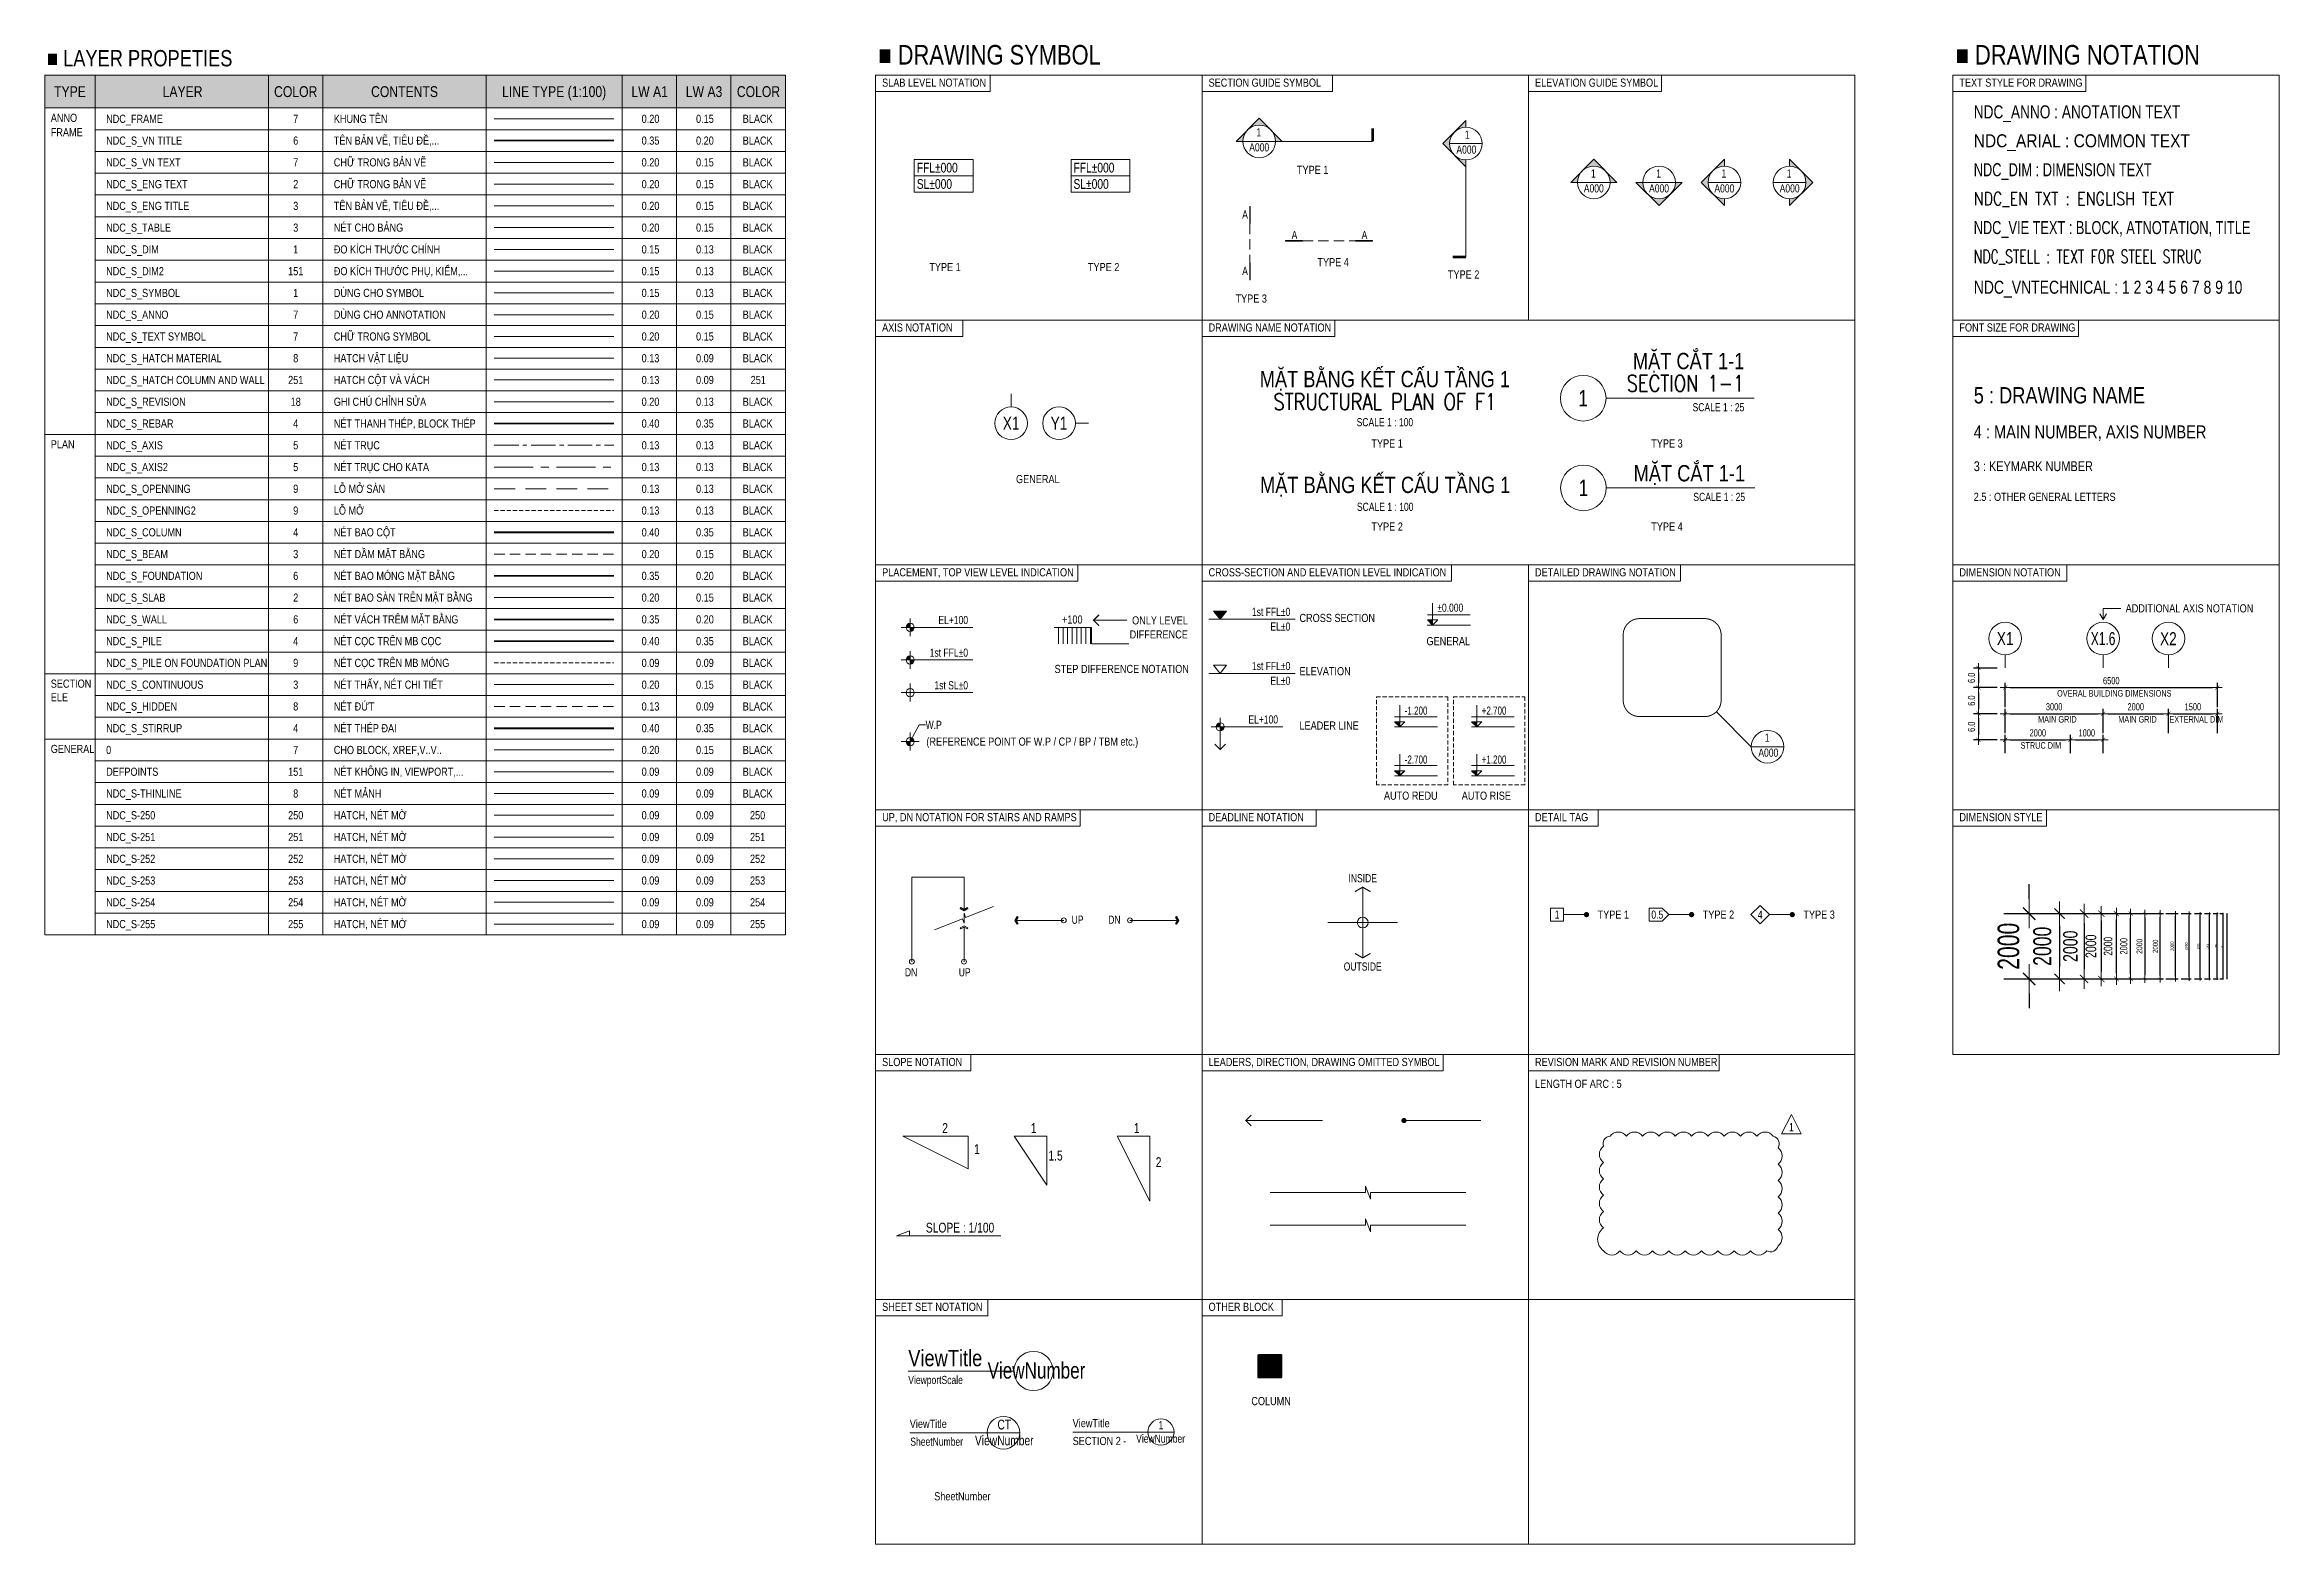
# Model space of a CAD drawing. Header units: millimetres. Extents: x 0 to 264070, y -218202 to 27271.
# Drawn here: x 0 to 68454, y -18667 to 27271 of the extents above; entities that cross this region are included whole.
import ezdxf
from ezdxf.enums import TextEntityAlignment as Align

# ---------------------------------------------------------------- set-up
doc = ezdxf.new("R2010")
doc.units = ezdxf.units.MM
doc.header["$PDMODE"] = 3
for name, pattern in [('CEN', [62, 60, -1, 0, -1]), ('CENTER', [50.8, 31.75, -6.35, 6.35, -6.35]), ('CENTER2', [1.125, 0.75, -0.125, 0.125, -0.125]), ('DASHED', [19.05, 12.7, -6.35]), ('DASHED2', [9.525, 6.35, -3.175]), ('HIDDEN2', [4.7625, 3.175, -1.5875])]:
    doc.linetypes.add(name, pattern=pattern)
doc.layers.get('0').update_dxf_attribs({"lineweight": 20})
doc.layers.get('Defpoints').update_dxf_attribs({"color": 151, "lineweight": 9})
for name, color, linetype, lineweight in [('NDC_FRAME', 7, 'Continuous', 20), ('NDC_S-COLUMN', 4, 'Continuous', 40), ('NDC_S_250', 250, 'Continuous', 9), ('NDC_S_251', 251, 'Continuous', 9), ('NDC_S_252', 252, 'Continuous', 9), ('NDC_S_253', 253, 'Continuous', 9), ('NDC_S_254', 254, 'Continuous', 9), ('NDC_S_255', 255, 'Continuous', 9), ('NDC_S_ANNO', 7, 'Continuous', 20), ('NDC_S_AXIS', 5, 'CENTER2', 13), ('NDC_S_AXIS2', 5, 'CENTER', 13), ('NDC_S_BEAM', 3, 'HIDDEN2', 20), ('NDC_S_CONTINUOUS', 3, 'Continuous', 20), ('NDC_S_DIM', 1, 'Continuous', 15), ('NDC_S_DIM2', 151, 'Continuous', 15), ('NDC_S_ENG TEXT', 2, 'Continuous', 20), ('NDC_S_ENG TITLE', 3, 'Continuous', 20), ('NDC_S_FOUNDATION', 6, 'Continuous', 35), ('NDC_S_HATCH COLUMN AND WALL', 251, 'Continuous', 13), ('NDC_S_HATCH MATERIAL', 8, 'Continuous', 13), ('NDC_S_HIDDEN', 8, 'HIDDEN2', 13), ('NDC_S_LEADER', 1, 'Continuous', 15), ('NDC_S_OPENING', 9, 'DASHED2', 13), ('NDC_S_OPENING2', 9, 'DASHED', 13), ('NDC_S_PILE', 4, 'Continuous', 35), ('NDC_S_PILE ON FOUNDATION PLAN', 9, 'DASHED', 9), ('NDC_S_REBAR', 4, 'Continuous', 35), ('NDC_S_SLAB', 2, 'Continuous', 20), ('NDC_S_STIRRUP', 4, 'Continuous', 40), ('NDC_S_SYMBOL', 1, 'Continuous', 15), ('NDC_S_TEXT SYMBOL', 7, 'Continuous', 20), ('NDC_S_THIN LINE', 8, 'Continuous', 9), ('NDC_S_VN TEXT', 7, 'Continuous', 20), ('NDC_S_VN TITLE', 6, 'Continuous', 35), ('NDC_S_WALL', 6, 'Continuous', 35), ('NDC_Table', 3, 'Continuous', 20)]:
    doc.layers.add(name, color=color, linetype=linetype, lineweight=lineweight)
doc.layers.add('NDC_S_REVISION', color=18, linetype='Continuous', lineweight=20, plot=False)
doc.styles.add('NDC_ANNO', font='', dxfattribs={"width": 0.8})
doc.styles.add('NDC_ARIAL', font='arial.ttf', dxfattribs={"width": 0.85})
doc.styles.add('NDC_DIM', font='', dxfattribs={"width": 0.75})
doc.styles.add('NDC_EN TXT', font='romans.shx', dxfattribs={"width": 0.8})
doc.styles.add('NDC_STEEL', font='romans.shx', dxfattribs={"width": 0.8})
doc.styles.add('NDC_VIE TXT', font='arial.ttf', dxfattribs={"width": 0.8})
doc.styles.add('NDC_VNTEKNICAL', font='', dxfattribs={"width": 0.8})
doc.styles.get('NDC_ANNO').set_extended_font_data('Dotum')
doc.styles.get('NDC_DIM').set_extended_font_data('Dotum')
doc.styles.get('NDC_VNTEKNICAL').set_extended_font_data('.VnTeknical')
doc.dimstyles.new('NDC_dim_100', dxfattribs={"dimscale": 100, "dimtxt": 2.2, "dimasz": 1.5, "dimexe": 1.5, "dimexo": 2.5, "dimgap": 1, "dimtad": 1, "dimdec": 0, "dimzin": 0, "dimdsep": 46, "dimtxsty": 'NDC_DIM', "dimblk": 'DIMMARK', "dimcen": 0.09, "dimdle": 1.2, "dimclrd": 1, "dimclre": 1, "dimclrt": 3, "dimadec": 0, "dimazin": 0, "dimtfac": 1, "dimtdec": 0, "dimtix": 1, "dimtofl": 0, "dimtmove": 0, "dimatfit": 3, "dimfxl": 6, "dimfxlon": 1, "dimtolj": 1, "dimtzin": 0, "dimarcsym": 0})
doc.dimstyles.new('NDC_dim_120', dxfattribs={"dimscale": 120, "dimtxt": 2.2, "dimasz": 1.5, "dimexe": 1.5, "dimexo": 2.5, "dimgap": 1, "dimtad": 1, "dimdec": 0, "dimzin": 0, "dimdsep": 46, "dimtxsty": 'NDC_DIM', "dimblk": 'DIMMARK', "dimcen": 0.09, "dimdle": 1.2, "dimclrd": 1, "dimclre": 1, "dimclrt": 3, "dimadec": 0, "dimazin": 0, "dimtfac": 1, "dimtdec": 0, "dimtix": 1, "dimtofl": 0, "dimtmove": 0, "dimatfit": 3, "dimfxl": 6, "dimfxlon": 1, "dimtolj": 1, "dimtzin": 0, "dimarcsym": 0})
doc.dimstyles.new('NDC_dim_15', dxfattribs={"dimscale": 15, "dimtxt": 2.2, "dimasz": 1.5, "dimexe": 1.5, "dimexo": 2.5, "dimgap": 1, "dimtad": 1, "dimdec": 0, "dimzin": 0, "dimdsep": 46, "dimtxsty": 'NDC_DIM', "dimblk": 'DIMMARK', "dimcen": 0.09, "dimdle": 1.2, "dimclrd": 1, "dimclre": 1, "dimclrt": 3, "dimadec": 0, "dimazin": 0, "dimtfac": 1, "dimtdec": 0, "dimtix": 1, "dimtofl": 0, "dimtmove": 0, "dimatfit": 3, "dimfxl": 6, "dimfxlon": 1, "dimtolj": 1, "dimtzin": 0, "dimarcsym": 0})
doc.dimstyles.new('NDC_dim_150', dxfattribs={"dimscale": 150, "dimtxt": 2.2, "dimasz": 1.5, "dimexe": 1.5, "dimexo": 2.5, "dimgap": 1, "dimtad": 1, "dimdec": 0, "dimzin": 0, "dimdsep": 46, "dimtxsty": 'NDC_DIM', "dimblk": 'DIMMARK', "dimcen": 0.09, "dimdle": 1.2, "dimclrd": 1, "dimclre": 1, "dimclrt": 3, "dimadec": 0, "dimazin": 0, "dimtfac": 1, "dimtdec": 0, "dimtix": 1, "dimtofl": 0, "dimtmove": 0, "dimatfit": 3, "dimfxl": 6, "dimfxlon": 1, "dimtolj": 1, "dimtzin": 0, "dimarcsym": 0})
doc.dimstyles.new('NDC_dim_20', dxfattribs={"dimscale": 20, "dimtxt": 2.2, "dimasz": 1.5, "dimexe": 1.5, "dimexo": 2.5, "dimgap": 1, "dimtad": 1, "dimdec": 0, "dimzin": 0, "dimdsep": 46, "dimtxsty": 'NDC_DIM', "dimblk": 'DIMMARK', "dimcen": 0.09, "dimdle": 1.2, "dimclrd": 1, "dimclre": 1, "dimclrt": 3, "dimadec": 0, "dimazin": 0, "dimtfac": 1, "dimtdec": 0, "dimtix": 1, "dimtofl": 0, "dimtmove": 0, "dimatfit": 3, "dimfxl": 6, "dimfxlon": 1, "dimtolj": 1, "dimtzin": 0, "dimarcsym": 0})
doc.dimstyles.new('NDC_dim_200', dxfattribs={"dimscale": 200, "dimtxt": 2.2, "dimasz": 1.5, "dimexe": 1.5, "dimexo": 2.5, "dimgap": 1, "dimtad": 1, "dimdec": 0, "dimzin": 0, "dimdsep": 46, "dimtxsty": 'NDC_DIM', "dimblk": 'DIMMARK', "dimcen": 0.09, "dimdle": 1.2, "dimclrd": 1, "dimclre": 1, "dimclrt": 3, "dimadec": 0, "dimazin": 0, "dimtfac": 1, "dimtdec": 0, "dimtix": 1, "dimtofl": 0, "dimtmove": 0, "dimatfit": 3, "dimfxl": 6, "dimfxlon": 1, "dimtolj": 1, "dimtzin": 0, "dimarcsym": 0})
doc.dimstyles.new('NDC_dim_25', dxfattribs={"dimscale": 25, "dimtxt": 2.2, "dimasz": 1.5, "dimexe": 1.5, "dimexo": 2.5, "dimgap": 1, "dimtad": 1, "dimdec": 0, "dimzin": 0, "dimdsep": 46, "dimtxsty": 'NDC_DIM', "dimblk": 'DIMMARK', "dimcen": 0.09, "dimdle": 1.2, "dimclrd": 1, "dimclre": 1, "dimclrt": 3, "dimadec": 0, "dimazin": 0, "dimtfac": 1, "dimtdec": 0, "dimtix": 1, "dimtofl": 0, "dimtmove": 0, "dimatfit": 3, "dimfxl": 6, "dimfxlon": 1, "dimtolj": 1, "dimtzin": 0, "dimarcsym": 0})
doc.dimstyles.new('NDC_dim_250', dxfattribs={"dimscale": 250, "dimtxt": 2.2, "dimasz": 1.5, "dimexe": 1.5, "dimexo": 2.5, "dimgap": 1, "dimtad": 1, "dimdec": 0, "dimzin": 0, "dimdsep": 46, "dimtxsty": 'NDC_DIM', "dimblk": 'DIMMARK', "dimcen": 0.09, "dimdle": 1.2, "dimclrd": 1, "dimclre": 1, "dimclrt": 3, "dimadec": 0, "dimazin": 0, "dimtfac": 1, "dimtdec": 0, "dimtix": 1, "dimtofl": 0, "dimtmove": 0, "dimatfit": 3, "dimfxl": 6, "dimfxlon": 1, "dimtolj": 1, "dimtzin": 0, "dimarcsym": 0})
doc.dimstyles.new('NDC_dim_30', dxfattribs={"dimscale": 30, "dimtxt": 2.2, "dimasz": 1.5, "dimexe": 1.5, "dimexo": 2.5, "dimgap": 1, "dimtad": 1, "dimdec": 0, "dimzin": 0, "dimdsep": 46, "dimtxsty": 'NDC_DIM', "dimblk": 'DIMMARK', "dimcen": 0.09, "dimdle": 1.2, "dimclrd": 1, "dimclre": 1, "dimclrt": 3, "dimadec": 0, "dimazin": 0, "dimtfac": 1, "dimtdec": 0, "dimtix": 1, "dimtofl": 0, "dimtmove": 0, "dimatfit": 3, "dimfxl": 6, "dimfxlon": 1, "dimtolj": 1, "dimtzin": 0, "dimarcsym": 0})
doc.dimstyles.new('NDC_dim_300', dxfattribs={"dimscale": 300, "dimtxt": 2.2, "dimasz": 1.5, "dimexe": 1.5, "dimexo": 2.5, "dimgap": 1, "dimtad": 1, "dimdec": 0, "dimzin": 0, "dimdsep": 46, "dimtxsty": 'NDC_DIM', "dimblk": 'DIMMARK', "dimcen": 0.09, "dimdle": 1.2, "dimclrd": 1, "dimclre": 1, "dimclrt": 3, "dimadec": 0, "dimazin": 0, "dimtfac": 1, "dimtdec": 0, "dimtix": 1, "dimtofl": 0, "dimtmove": 0, "dimatfit": 3, "dimfxl": 6, "dimfxlon": 1, "dimtolj": 1, "dimtzin": 0, "dimarcsym": 0})
doc.dimstyles.new('NDC_dim_40', dxfattribs={"dimscale": 40, "dimtxt": 2.2, "dimasz": 1.5, "dimexe": 1.5, "dimexo": 2.5, "dimgap": 1, "dimtad": 1, "dimdec": 0, "dimzin": 0, "dimdsep": 46, "dimtxsty": 'NDC_DIM', "dimblk": 'DIMMARK', "dimcen": 0.09, "dimdle": 1.2, "dimclrd": 1, "dimclre": 1, "dimclrt": 3, "dimadec": 0, "dimazin": 0, "dimtfac": 1, "dimtdec": 0, "dimtix": 1, "dimtofl": 0, "dimtmove": 0, "dimatfit": 3, "dimfxl": 6, "dimfxlon": 1, "dimtolj": 1, "dimtzin": 0, "dimarcsym": 0})
doc.dimstyles.new('NDC_dim_50', dxfattribs={"dimscale": 50, "dimtxt": 2.2, "dimasz": 1.5, "dimexe": 1.5, "dimexo": 2.5, "dimgap": 1, "dimtad": 1, "dimdec": 0, "dimzin": 0, "dimdsep": 46, "dimtxsty": 'NDC_DIM', "dimblk": 'DIMMARK', "dimcen": 0.09, "dimdle": 1.2, "dimclrd": 1, "dimclre": 1, "dimclrt": 3, "dimadec": 0, "dimazin": 0, "dimtfac": 1, "dimtdec": 0, "dimtix": 1, "dimtofl": 0, "dimtmove": 0, "dimatfit": 3, "dimfxl": 6, "dimfxlon": 1, "dimtolj": 1, "dimtzin": 0, "dimarcsym": 0})
doc.dimstyles.new('NDC_dim_70', dxfattribs={"dimscale": 70, "dimtxt": 2.2, "dimasz": 1.5, "dimexe": 1.5, "dimexo": 2.5, "dimgap": 1, "dimtad": 1, "dimdec": 0, "dimzin": 0, "dimdsep": 46, "dimtxsty": 'NDC_DIM', "dimblk": 'DIMMARK', "dimcen": 0.09, "dimdle": 1.2, "dimclrd": 1, "dimclre": 1, "dimclrt": 3, "dimadec": 0, "dimazin": 0, "dimtfac": 1, "dimtdec": 0, "dimtix": 1, "dimtofl": 0, "dimtmove": 0, "dimatfit": 3, "dimfxl": 6, "dimfxlon": 1, "dimtolj": 1, "dimtzin": 0, "dimarcsym": 0})
doc.dimstyles.new('NDC_dim_80', dxfattribs={"dimscale": 80, "dimtxt": 2.2, "dimasz": 1.5, "dimexe": 1.5, "dimexo": 2.5, "dimgap": 1, "dimtad": 1, "dimdec": 0, "dimzin": 0, "dimdsep": 46, "dimtxsty": 'NDC_DIM', "dimblk": 'DIMMARK', "dimcen": 0.09, "dimdle": 1.2, "dimclrd": 1, "dimclre": 1, "dimclrt": 3, "dimadec": 0, "dimazin": 0, "dimtfac": 1, "dimtdec": 0, "dimtix": 1, "dimtofl": 0, "dimtmove": 0, "dimatfit": 3, "dimfxl": 6, "dimfxlon": 1, "dimtolj": 1, "dimtzin": 0, "dimarcsym": 0})
doc.dimstyles.new('NDC_dim_iso', dxfattribs={"dimtxt": 2.2, "dimasz": 1, "dimexe": 1.5, "dimexo": 2.5, "dimgap": 1, "dimtad": 1, "dimdec": 0, "dimzin": 0, "dimdsep": 46, "dimtxsty": 'NDC_DIM', "dimblk": 'DIMMARK', "dimcen": 0.09, "dimdle": 1.2, "dimclrd": 1, "dimclre": 1, "dimclrt": 3, "dimadec": 0, "dimazin": 0, "dimtfac": 1, "dimtdec": 0, "dimtix": 1, "dimtofl": 0, "dimtmove": 0, "dimatfit": 3, "dimfxl": 6, "dimfxlon": 1, "dimtolj": 1, "dimtzin": 0, "dimarcsym": 0})

msp = doc.modelspace()

# ---------------------------------------------------------------- texts
at = {"style": 'NDC_VIE TXT', "width": 0.8}
msp.add_text('7', height=250, dxfattribs=at).set_placement((7689.7, 5666.7), align=Align.MIDDLE_CENTER)
at = {"layer": 'Defpoints', "style": 'NDC_VIE TXT', "width": 0.8}
msp.add_text('151', height=250, dxfattribs=at).set_placement((7689.7, 5000), align=Align.MIDDLE_CENTER)
at = {"layer": 'NDC_FRAME', "style": 'NDC_VIE TXT', "width": 0.8}
msp.add_text('7', height=250, dxfattribs=at).set_placement((7689.7, 25000), align=Align.MIDDLE_CENTER)
at = {"layer": 'NDC_S-COLUMN', "style": 'NDC_VIE TXT', "width": 0.8}
msp.add_text('4', height=250, dxfattribs=at).set_placement((7689.7, 12333.3), align=Align.MIDDLE_CENTER)
at = {"layer": 'NDC_S_250', "style": 'NDC_VIE TXT', "width": 0.8}
msp.add_text('250', height=250, dxfattribs=at).set_placement((7689.7, 3666.7), align=Align.MIDDLE_CENTER)
at = {"layer": 'NDC_S_251', "style": 'NDC_VIE TXT', "width": 0.8}
msp.add_text('251', height=250, dxfattribs=at).set_placement((7689.7, 3000), align=Align.MIDDLE_CENTER)
at = {"layer": 'NDC_S_252', "style": 'NDC_VIE TXT', "width": 0.8}
msp.add_text('252', height=250, dxfattribs=at).set_placement((7689.7, 2333.3), align=Align.MIDDLE_CENTER)
at = {"layer": 'NDC_S_253', "style": 'NDC_VIE TXT', "width": 0.8}
msp.add_text('253', height=250, dxfattribs=at).set_placement((7689.7, 1666.7), align=Align.MIDDLE_CENTER)
at = {"layer": 'NDC_S_254', "style": 'NDC_VIE TXT', "width": 0.8}
msp.add_text('254', height=250, dxfattribs=at).set_placement((7689.7, 1000), align=Align.MIDDLE_CENTER)
at = {"layer": 'NDC_S_255', "style": 'NDC_VIE TXT', "width": 0.8}
msp.add_text('255', height=250, dxfattribs=at).set_placement((7689.7, 333.3), align=Align.MIDDLE_CENTER)
at = {"layer": 'NDC_S_ANNO', "style": 'NDC_VIE TXT', "width": 0.8}
msp.add_text('7', height=250, dxfattribs=at).set_placement((7689.7, 19000), align=Align.MIDDLE_CENTER)
at = {"layer": 'NDC_S_ANNO', "style": 'NDC_ANNO', "width": 0.8}
for s, p in [('EL+100', (28286.1, 9647.2)), ('1st FFL%%P0', (28286.1, 8647.2)), ('1st SL%%P0', (28286.1, 7647.2))]:
    msp.add_text(s, height=250, dxfattribs=at).set_placement(p, align=Align.MIDDLE_RIGHT)
msp.add_text('W.P', height=250, dxfattribs=at).set_placement((26986.1, 6436.1), align=Align.MIDDLE_LEFT)
at = {"layer": 'NDC_S_AXIS', "style": 'NDC_VIE TXT', "width": 0.8}
msp.add_text('5', height=250, dxfattribs=at).set_placement((7689.7, 15000), align=Align.MIDDLE_CENTER)
at = {"layer": 'NDC_S_AXIS2', "style": 'NDC_VIE TXT', "width": 0.8}
msp.add_text('5', height=250, dxfattribs=at).set_placement((7689.7, 14333.3), align=Align.MIDDLE_CENTER)
at = {"layer": 'NDC_S_BEAM', "style": 'NDC_VIE TXT', "width": 0.8}
msp.add_text('3', height=250, dxfattribs=at).set_placement((7689.7, 11666.7), align=Align.MIDDLE_CENTER)
at = {"layer": 'NDC_S_CONTINUOUS', "style": 'NDC_VIE TXT', "width": 0.8}
msp.add_text('3', height=250, dxfattribs=at).set_placement((7689.7, 7666.7), align=Align.MIDDLE_CENTER)
at = {"layer": 'NDC_S_DIM', "style": 'NDC_VIE TXT', "width": 0.8}
msp.add_text('1', height=250, dxfattribs=at).set_placement((7689.7, 21000), align=Align.MIDDLE_CENTER)
at = {"layer": 'NDC_S_DIM2', "style": 'NDC_VIE TXT', "width": 0.8}
msp.add_text('151', height=250, dxfattribs=at).set_placement((7689.7, 20333.3), align=Align.MIDDLE_CENTER)
at = {"layer": 'NDC_S_ENG TEXT', "style": 'NDC_VIE TXT', "width": 0.8}
msp.add_text('2', height=250, dxfattribs=at).set_placement((7689.7, 23000), align=Align.MIDDLE_CENTER)
at = {"layer": 'NDC_S_ENG TITLE', "style": 'NDC_VIE TXT', "width": 0.8}
msp.add_text('3', height=250, dxfattribs=at).set_placement((7689.7, 22333.3), align=Align.MIDDLE_CENTER)
at = {"layer": 'NDC_S_FOUNDATION', "style": 'NDC_VIE TXT', "width": 0.8}
msp.add_text('6', height=250, dxfattribs=at).set_placement((7689.7, 11000), align=Align.MIDDLE_CENTER)
at = {"layer": 'NDC_S_HATCH COLUMN AND WALL', "style": 'NDC_VIE TXT', "width": 0.8}
msp.add_text('251', height=250, dxfattribs=at).set_placement((7689.7, 17000), align=Align.MIDDLE_CENTER)
at = {"layer": 'NDC_S_HATCH MATERIAL', "style": 'NDC_VIE TXT', "width": 0.8}
msp.add_text('8', height=250, dxfattribs=at).set_placement((7689.7, 17666.7), align=Align.MIDDLE_CENTER)
at = {"layer": 'NDC_S_HIDDEN', "style": 'NDC_VIE TXT', "width": 0.8}
msp.add_text('8', height=250, dxfattribs=at).set_placement((7689.7, 7000), align=Align.MIDDLE_CENTER)
at = {"layer": 'NDC_S_LEADER', "style": 'NDC_VIE TXT', "width": 0.8}
msp.add_text('1', height=250, dxfattribs=at).set_placement((7689.7, 19666.7), align=Align.MIDDLE_CENTER)
at = {"layer": 'NDC_S_OPENING', "style": 'NDC_VIE TXT', "width": 0.8}
msp.add_text('9', height=250, dxfattribs=at).set_placement((7689.7, 13666.7), align=Align.MIDDLE_CENTER)
at = {"layer": 'NDC_S_OPENING2', "style": 'NDC_VIE TXT', "width": 0.8}
msp.add_text('9', height=250, dxfattribs=at).set_placement((7689.7, 13000), align=Align.MIDDLE_CENTER)
at = {"layer": 'NDC_S_PILE', "style": 'NDC_VIE TXT', "width": 0.8}
msp.add_text('4', height=250, dxfattribs=at).set_placement((7689.7, 9000), align=Align.MIDDLE_CENTER)
at = {"layer": 'NDC_S_PILE ON FOUNDATION PLAN', "style": 'NDC_VIE TXT', "width": 0.8}
msp.add_text('9', height=250, dxfattribs=at).set_placement((7689.7, 8333.3), align=Align.MIDDLE_CENTER)
at = {"layer": 'NDC_S_REBAR', "style": 'NDC_VIE TXT', "width": 0.8}
msp.add_text('4', height=250, dxfattribs=at).set_placement((7689.7, 15666.7), align=Align.MIDDLE_CENTER)
at = {"layer": 'NDC_S_REVISION', "style": 'NDC_VIE TXT', "width": 0.8}
msp.add_text('18', height=250, dxfattribs=at).set_placement((7689.7, 16333.3), align=Align.MIDDLE_CENTER)
at = {"layer": 'NDC_S_REVISION', "style": 'NDC_ANNO', "width": 0.8}
msp.add_text('1', height=250, dxfattribs=at).set_placement((53507.2, -5888.8), align=Align.MIDDLE)
at = {"layer": 'NDC_S_SLAB', "style": 'NDC_VIE TXT', "width": 0.8}
msp.add_text('2', height=250, dxfattribs=at).set_placement((7689.7, 10333.3), align=Align.MIDDLE_CENTER)
at = {"layer": 'NDC_S_STIRRUP', "style": 'NDC_VIE TXT', "width": 0.8}
msp.add_text('4', height=250, dxfattribs=at).set_placement((7689.7, 6333.3), align=Align.MIDDLE_CENTER)
at = {"layer": 'NDC_S_TEXT SYMBOL', "style": 'NDC_ANNO', "width": 0.8}
for s, height, p in [('1', 250, (37117.5, 24584.4)), ('1', 250, (43504.3, 24515.1)), ('FFL%%P000', 300, (26714.9, 23504.3)), ('FFL%%P000', 300, (31515.4, 23504.3)), ('1', 250, (47366.5, 23327.3)), ('1', 250, (49366.5, 23327.3)), ('1', 250, (51366.5, 23327.3)), ('1', 250, (53366.5, 23327.3)), ('SL%%P000', 300, (26714.9, 23004.3)), ('SL%%P000', 300, (31515.4, 23004.3)), ('1', 250, (52690.8, 6041.6)), ('UP', 250, (31458.6, 467.1)), ('DN', 250, (32579.8, 467.1)), (' DN', 250, (26278.9, -1144.5)), ('UP', 250, (27999.9, -1144.5))]:
    msp.add_text(s, height=height, dxfattribs=at).set_placement(p, align=Align.MIDDLE_LEFT)
at = {"layer": 'NDC_S_TEXT SYMBOL', "width": 0.8}
for s, height, style, p in [('A000', 250, 'NDC_ANNO', (37204.6, 24126.3)), ('A000', 250, 'NDC_ANNO', (43550.3, 24057)), ('A000', 250, 'NDC_ANNO', (47453.6, 22869.2)), ('A000', 250, 'NDC_ANNO', (49453.6, 22869.2)), ('A000', 250, 'NDC_ANNO', (51453.6, 22869.2)), ('A000', 250, 'NDC_ANNO', (53453.6, 22869.2)), ('7', 250, 'NDC_VIE TXT', (7689.7, 18333.3)), ('INSIDE', 250, 'NDC_ANNO', (40374.8, 1737.3)), ('1', 250, 'NDC_ANNO', (46330.6, 622.7)), ('0.5', 250, 'NDC_ANNO', (49399.8, 622.7)), ('4', 250, 'NDC_ANNO', (52551.9, 622.7)), ('OUTSIDE', 250, 'NDC_ANNO', (40374.8, -967.7)), ('2 ', 300, 'NDC_ANNO', (27626.6, -5914.3)), ('1', 300, 'NDC_ANNO', (30296.2, -5914.3)), ('1', 300, 'NDC_ANNO', (33452.4, -5914.3)), ('1', 300, 'NDC_ANNO', (28559.8, -6560.4)), ('1.5', 300, 'NDC_ANNO', (30966.3, -6760.4)), ('2', 300, 'NDC_ANNO', (34122.5, -6960.4))]:
    msp.add_text(s, height=height, dxfattribs=dict(at, style=style)).set_placement(p, align=Align.MIDDLE_CENTER)
at = {"layer": 'NDC_S_TEXT SYMBOL', "style": 'NDC_ANNO', "width": 0.8}
for s, height, p in [('1st FFL%%P0', 250, (38157.6, 9896.4)), ('EL%%P0', 250, (38157.6, 9446.4)), ('1st FFL%%P0', 250, (38157.6, 8238.1)), ('EL%%P0', 250, (38157.6, 7788.1)), ('EL+100', 250, (37782.6, 6601)), ('SLOPE : 1/100', 300, (29088, -8966.3))]:
    msp.add_text(s, height=height, dxfattribs=at).set_placement(p, align=Align.MIDDLE_RIGHT)
msp.add_text('A000', height=250, dxfattribs=at).set_placement((52801, 5583.5), align=Align.MIDDLE)
at = {"layer": 'NDC_S_THIN LINE', "style": 'NDC_VIE TXT', "width": 0.8}
msp.add_text('8', height=250, dxfattribs=at).set_placement((7689.7, 4333.3), align=Align.MIDDLE_CENTER)
at = {"layer": 'NDC_S_VN TEXT', "color": 3, "style": 'NDC_VIE TXT'}
for s, height, width, p in [('■ LAYER PROPETIES', 500, 0.8, (71.9, 26857.1)), ('■ DRAWING SYMBOL ', 600, 0.8, (25539.9, 26961.8)), ('■ DRAWING NOTATION', 600, 0.8, (58539.9, 26961.8)), ('SLAB LEVEL NOTATION', 250, 0.8, (25653.6, 26108.3)), ('SECTION GUIDE SYMBOL', 250, 0.8, (35653.6, 26108.3)), ('ELEVATION GUIDE SYMBOL', 250, 0.8, (45653.6, 26108.3)), ('TEXT STYLE FOR DRAWING', 250, 0.8, (58653.6, 26108.3)), ('ANNO', 250, 0.8, (185.8, 25031)), ('FRAME', 250, 0.8, (185.8, 24589.2)), ('NDC_FRAME', 250, 0.8, (1881.7, 25000)), ('KHUNG TÊN', 250, 0.8, (8856.4, 25000)), ('0.20', 250, 0.8, (18286.3, 25000)), ('0.15', 250, 0.8, (19953, 25000)), ('BLACK', 250, 0.8, (21383.3, 25000)), ('NDC_S_VN TITLE', 250, 0.8, (1881.7, 24333.3)), ('TÊN BẢN VẼ, TIÊU ĐỀ,...', 250, 0.8, (8856.4, 24333.3)), ('0.35', 250, 0.8, (18286.3, 24333.3)), ('0.20', 250, 0.8, (19953, 24333.3)), ('BLACK', 250, 0.8, (21383.3, 24333.3)), ('NDC_S_VN TEXT', 250, 0.8, (1881.7, 23666.7)), ('CHỮ TRONG BẢN VẼ', 250, 0.8, (8856.4, 23666.7)), ('0.20', 250, 0.8, (18286.3, 23666.7)), ('0.15', 250, 0.8, (19953, 23666.7)), ('BLACK', 250, 0.8, (21383.3, 23666.7)), ('TYPE 1', 250, 0.8, (38360.8, 23436.4)), ('NDC_S_ENG TEXT', 250, 0.8, (1881.7, 23000)), ('CHỮ TRONG BẢN VẼ', 250, 0.8, (8856.4, 23000)), ('0.20', 250, 0.8, (18286.3, 23000)), ('0.15', 250, 0.8, (19953, 23000)), ('BLACK', 250, 0.8, (21383.3, 23000)), ('NDC_S_ENG TITLE', 250, 0.8, (1881.7, 22333.3)), ('TÊN BẢN VẼ, TIÊU ĐỀ,...', 250, 0.8, (8856.4, 22333.3)), ('0.20', 250, 0.8, (18286.3, 22333.3)), ('0.15', 250, 0.8, (19953, 22333.3)), ('BLACK', 250, 0.8, (21383.3, 22333.3)), ('NDC_S_TABLE', 250, 0.8, (1881.7, 21666.7)), ('NÉT CHO BẢNG', 250, 0.8, (8856.4, 21666.7)), ('0.20', 250, 0.8, (18286.3, 21666.7)), ('0.15', 250, 0.8, (19953, 21666.7)), ('BLACK', 250, 0.8, (21383.3, 21666.7)), ('NDC_S_DIM', 250, 0.8, (1881.7, 21000)), ('ĐO KÍCH THƯỚC CHÍNH ', 250, 0.8, (8856.4, 21000)), ('0.15', 250, 0.8, (18286.3, 21000)), ('0.13', 250, 0.8, (19953, 21000)), ('BLACK', 250, 0.8, (21383.3, 21000)), ('TYPE 1', 250, 0.8, (27098.8, 20458.3)), ('TYPE 2', 250, 0.8, (31957.8, 20458.3)), ('TYPE 4', 250, 0.8, (38988.1, 20608.6)), ('NDC_S_DIM2', 250, 0.8, (1881.7, 20333.3)), ('ĐO KÍCH THƯỚC PHỤ, KIỂM,...', 250, 0.8, (8856.4, 20333.3)), ('DÙNG CHO SYMBOL', 250, 0.8, (8856.4, 19666.7)), ('0.15', 250, 0.8, (18286.3, 20333.3)), ('0.13', 250, 0.8, (19953, 20333.3)), ('BLACK', 250, 0.8, (21383.3, 20333.3)), ('TYPE 2', 250, 0.8, (42985.4, 20232.3)), ('NDC_S_SYMBOL', 250, 0.8, (1881.7, 19666.7)), ('DÙNG CHO ANNOTATION', 250, 0.8, (8856.4, 19000)), ('0.15', 250, 0.8, (18286.3, 19666.7)), ('0.13', 250, 0.8, (19953, 19666.7)), ('BLACK', 250, 0.8, (21383.3, 19666.7)), ('TYPE 3', 250, 0.8, (36479, 19494.1)), ('NDC_S_ANNO', 250, 0.8, (1881.7, 19000)), ('CHỮ TRONG SYMBOL', 250, 0.8, (8856.4, 18333.3)), ('0.20', 250, 0.8, (18286.3, 19000)), ('0.15', 250, 0.8, (19953, 19000)), ('BLACK', 250, 0.8, (21383.3, 19000)), ('AXIS NOTATION', 250, 0.8, (25653.6, 18608.3)), ('DRAWING NAME NOTATION', 250, 0.8, (35653.6, 18608.3)), ('FONT SIZE FOR DRAWING', 250, 0.8, (58653.6, 18608.3)), ('NDC_S_TEXT SYMBOL', 250, 0.8, (1881.7, 18333.3)), ('HATCH VẬT LIỆU', 250, 0.8, (8856.4, 17666.7)), ('0.20', 250, 0.8, (18286.3, 18333.3)), ('0.15', 250, 0.8, (19953, 18333.3)), ('BLACK', 250, 0.8, (21383.3, 18333.3)), ('NDC_S_HATCH MATERIAL', 250, 0.8, (1881.7, 17666.7)), ('NDC_S_HATCH COLUMN AND WALL', 250, 0.8, (1881.7, 17000)), ('HATCH CỘT VÀ VÁCH', 250, 0.8, (8856.4, 17000)), ('0.13', 250, 0.8, (18286.3, 17666.7)), ('0.13', 250, 0.8, (18286.3, 17000)), ('0.09', 250, 0.8, (19953, 17666.7)), ('0.09', 250, 0.8, (19953, 17000)), ('BLACK', 250, 0.8, (21383.3, 17666.7)), ('251', 250, 0.8, (21626.2, 17000)), ('NDC_S_REVISION', 250, 0.8, (1881.7, 16333.3)), ('GHI CHÚ CHỈNH SỬA', 250, 0.8, (8856.4, 16333.3)), ('0.20', 250, 0.8, (18286.3, 16333.3)), ('0.13', 250, 0.8, (19953, 16333.3)), ('BLACK', 250, 0.8, (21383.3, 16333.3)), ('NDC_S_REBAR', 250, 0.8, (1881.7, 15666.7)), ('NÉT THANH THÉP, BLOCK THÉP', 250, 0.8, (8856.4, 15666.7)), ('0.40', 250, 0.8, (18286.3, 15666.7)), ('0.35', 250, 0.8, (19953, 15666.7)), ('BLACK', 250, 0.8, (21383.3, 15666.7)), ('PLAN', 250, 0.8, (185.8, 15031)), ('NDC_S_AXIS', 250, 0.8, (1881.7, 15000)), ('NÉT TRỤC', 250, 0.8, (8856.4, 15000)), ('0.13', 250, 0.8, (18286.3, 15000)), ('0.13', 250, 0.8, (19953, 15000)), ('BLACK', 250, 0.8, (21383.3, 15000)), ('TYPE 1', 250, 0.8, (40641.6, 15056.6)), ('TYPE 3', 250, 0.8, (49215, 15056.6)), ('NDC_S_AXIS2', 250, 0.8, (1881.7, 14333.3)), ('NÉT TRỤC CHO KATA', 250, 0.8, (8856.4, 14333.3)), ('0.13', 250, 0.8, (18286.3, 14333.3)), ('0.13', 250, 0.8, (19953, 14333.3)), ('BLACK', 250, 0.8, (21383.3, 14333.3)), ('NDC_S_OPENNING', 250, 0.8, (1881.7, 13666.7)), ('LỖ MỞ SÀN', 250, 0.8, (8856.4, 13666.7)), ('0.13', 250, 0.8, (18286.3, 13666.7)), ('0.13', 250, 0.8, (19953, 13666.7)), ('BLACK', 250, 0.8, (21383.3, 13666.7)), ('GENERAL', 250, 0.8, (29755.2, 13964.7)), ('NDC_S_OPENNING2', 250, 0.8, (1881.7, 13000)), ('LỖ MỞ', 250, 0.8, (8856.4, 13000)), ('0.13', 250, 0.8, (18286.3, 13000)), ('0.13', 250, 0.8, (19953, 13000)), ('BLACK', 250, 0.8, (21383.3, 13000)), ('NDC_S_COLUMN', 250, 0.8, (1881.7, 12333.3)), ('NÉT BAO CỘT', 250, 0.8, (8856.4, 12333.3)), ('0.40', 250, 0.8, (18286.3, 12333.3)), ('0.35', 250, 0.8, (19953, 12333.3)), ('BLACK', 250, 0.8, (21383.3, 12333.3)), ('TYPE 2', 250, 0.8, (40641.6, 12509.2)), ('TYPE 4', 250, 0.8, (49215, 12509.2)), ('NDC_S_BEAM', 250, 0.8, (1881.7, 11666.7)), ('NÉT DẦM MẶT BẰNG', 250, 0.8, (8856.4, 11666.7)), ('0.20', 250, 0.8, (18286.3, 11666.7)), ('0.15', 250, 0.8, (19953, 11666.7)), ('BLACK', 250, 0.8, (21383.3, 11666.7)), ('NDC_S_FOUNDATION', 250, 0.8, (1881.7, 11000)), ('NÉT BAO MÓNG MẶT BẰNG', 250, 0.8, (8856.4, 11000)), ('0.35', 250, 0.8, (18286.3, 11000)), ('0.20', 250, 0.8, (19953, 11000)), ('BLACK', 250, 0.8, (21383.3, 11000)), ('PLACEMENT, TOP VIEW LEVEL INDICATION', 250, 0.8, (25653.6, 11108.3)), ('CROSS-SECTION AND ELEVATION LEVEL INDICATION', 250, 0.8, (35653.6, 11108.3)), ('DETAILED DRAWING NOTATION', 250, 0.8, (45653.6, 11108.3)), ('DIMENSION NOTATION', 250, 0.8, (58653.6, 11108.3)), ('NDC_S_SLAB', 250, 0.8, (1881.7, 10333.3)), ('NÉT BAO SÀN TRÊN MẶT BẰNG', 250, 0.8, (8856.4, 10333.3)), ('0.20', 250, 0.8, (18286.3, 10333.3)), ('0.15', 250, 0.8, (19953, 10333.3)), ('BLACK', 250, 0.8, (21383.3, 10333.3)), ('NDC_S_WALL', 250, 0.8, (1881.7, 9666.7)), ('NÉT VÁCH TRÊM MẶT BẰNG', 250, 0.8, (8856.4, 9666.7)), ('0.35', 250, 0.8, (18286.3, 9666.7)), ('0.20', 250, 0.8, (19953, 9666.7)), ('BLACK', 250, 0.8, (21383.3, 9666.7)), ('CROSS SECTION', 250, 0.8, (38438.5, 9710.6)), ('ADDITIONAL AXIS NOTATION', 250, 0.8, (63746.5, 10004.9)), ('NDC_S_PILE', 250, 0.8, (1881.7, 9000)), ('NÉT CỌC TRÊN MB CỌC', 250, 0.8, (8856.4, 9000)), ('0.40', 250, 0.8, (18286.3, 9000)), ('0.35', 250, 0.8, (19953, 9000)), ('BLACK', 250, 0.8, (21383.3, 9000)), ('GENERAL', 250, 0.8, (42329.3, 8999.3)), ('NDC_S_PILE ON FOUNDATION PLAN', 250, 0.8, (1881.7, 8333.3)), ('NÉT CỌC TRÊN MB MÓNG', 250, 0.8, (8856.4, 8333.3)), ('0.09', 250, 0.8, (18286.3, 8333.3)), ('0.09', 250, 0.8, (19953, 8333.3)), ('BLACK', 250, 0.8, (21383.3, 8333.3)), ('STEP DIFFERENCE NOTATION', 250, 0.8, (30936.4, 8148.5)), ('SECTION', 250, 0.8, (185.8, 7697.7)), ('NDC_S_CONTINUOUS', 250, 0.8, (1881.7, 7666.7)), ('NÉT THẤY, NÉT CHI TIẾT', 250, 0.8, (8856.4, 7666.7)), ('0.20', 250, 0.8, (18286.3, 7666.7)), ('0.15', 250, 0.8, (19953, 7666.7)), ('BLACK', 250, 0.8, (21383.3, 7666.7)), ('ELEVATION', 250, 0.8, (38438.5, 8079.9)), ('ELE', 250, 0.8, (185.8, 7280.1)), ('NDC_S_HIDDEN', 250, 0.8, (1881.7, 7000)), ('NÉT ĐỨT', 250, 0.8, (8856.4, 7000)), ('0.13', 250, 0.8, (18286.3, 7000)), ('0.09', 250, 0.8, (19953, 7000)), ('BLACK', 250, 0.8, (21383.3, 7000)), ('OVERAL BUILDING DIMENSIONS', 200, 0.8, (61647.2, 7401.4)), ('NDC_S_STIRRUP', 250, 0.8, (1881.7, 6333.3)), ('NÉT THÉP ĐAI', 250, 0.8, (8856.4, 6333.3)), ('0.40', 250, 0.8, (18286.3, 6333.3)), ('0.35', 250, 0.8, (19953, 6333.3)), ('BLACK', 250, 0.8, (21383.3, 6333.3)), ('LEADER LINE', 250, 0.8, (38438.5, 6415.2)), ('MAIN GRID', 200, 0.7, (61064.3, 6605.4)), ('MAIN GRID', 200, 0.8, (63519.7, 6605.4)), ('EXTERNAL DIM', 200, 0.7, (65087.6, 6605.4)), ('GENERAL', 250, 0.8, (185.8, 5697.7)), ('0', 250, 0.8, (1881.7, 5666.7)), ('CHO BLOCK, XREF,V..V..', 250, 0.8, (8856.4, 5666.7)), ('0.20', 250, 0.8, (18286.3, 5666.7)), ('0.15', 250, 0.8, (19953, 5666.7)), ('BLACK', 250, 0.8, (21383.3, 5666.7)), ('(REFERENCE POINT OF W.P / CP / BP / TBM etc.)', 250, 0.8, (27009.4, 5922.6)), ('STRUC DIM', 200, 0.8, (60528.2, 5805.4)), ('DEFPOINTS', 250, 0.8, (1881.7, 5000)), ('NÉT KHÔNG IN, VIEWPORT,...', 250, 0.8, (8856.4, 5000)), ('0.09', 250, 0.8, (18286.3, 5000)), ('0.09', 250, 0.8, (19953, 5000)), ('BLACK', 250, 0.8, (21383.3, 5000)), ('NDC_S-THINLINE', 250, 0.8, (1881.7, 4333.3)), ('NÉT MẢNH', 250, 0.8, (8856.4, 4333.3)), ('0.09', 250, 0.8, (18286.3, 4333.3)), ('0.09', 250, 0.8, (19953, 4333.3)), ('BLACK', 250, 0.8, (21383.3, 4333.3)), ('AUTO REDU', 250, 0.8, (41025.6, 4266.4)), ('AUTO RISE', 250, 0.8, (43408.9, 4266.4)), ('NDC_S-250', 250, 0.8, (1881.7, 3666.7)), ('HATCH, NÉT MỜ', 250, 0.8, (8856.4, 3666.7)), ('0.09', 250, 0.8, (18286.3, 3666.7)), ('0.09', 250, 0.8, (19953, 3666.7)), ('250', 250, 0.8, (21606, 3666.7)), ('UP, DN NOTATION FOR STAIRS AND RAMPS', 250, 0.8, (25653.6, 3608.3)), ('DEADLINE NOTATION', 250, 0.8, (35653.6, 3608.3)), ('DETAIL TAG', 250, 0.8, (45653.6, 3608.3)), ('DIMENSION STYLE', 250, 0.8, (58653.6, 3608.3)), ('NDC_S-251', 250, 0.8, (1881.7, 3000)), ('HATCH, NÉT MỜ', 250, 0.8, (8856.4, 3000)), ('0.09', 250, 0.8, (18286.3, 3000)), ('0.09', 250, 0.8, (19953, 3000)), ('251', 250, 0.8, (21606, 3000)), ('NDC_S-252', 250, 0.8, (1881.7, 2333.3)), ('HATCH, NÉT MỜ', 250, 0.8, (8856.4, 2333.3)), ('0.09', 250, 0.8, (18286.3, 2333.3)), ('0.09', 250, 0.8, (19953, 2333.3)), ('252', 250, 0.8, (21606, 2333.3)), ('NDC_S-253', 250, 0.8, (1881.7, 1666.7)), ('HATCH, NÉT MỜ', 250, 0.8, (8856.4, 1666.7)), ('0.09', 250, 0.8, (18286.3, 1666.7)), ('0.09', 250, 0.8, (19953, 1666.7)), ('253', 250, 0.8, (21606, 1666.7)), ('NDC_S-254', 250, 0.8, (1881.7, 1000)), ('HATCH, NÉT MỜ', 250, 0.8, (8856.4, 1000)), ('0.09', 250, 0.8, (18286.3, 1000)), ('0.09', 250, 0.8, (19953, 1000)), ('254', 250, 0.8, (21606, 1000)), ('TYPE 1', 250, 0.8, (47570.6, 622.7)), ('TYPE 2', 250, 0.8, (50790.7, 622.7)), ('TYPE 3', 250, 0.8, (53874.8, 622.7)), ('NDC_S-255', 250, 0.8, (1881.7, 333.3)), ('HATCH, NÉT MỜ', 250, 0.8, (8856.4, 333.3)), ('0.09', 250, 0.8, (18286.3, 333.3)), ('0.09', 250, 0.8, (19953, 333.3)), ('255', 250, 0.8, (21606, 333.3)), ('SLOPE NOTATION', 250, 0.8, (25653.6, -3891.7)), ('LEADERS, DIRECTION, DRAWING OMITTED SYMBOL', 250, 0.8, (35653.6, -3891.7)), ('REVISION MARK AND REVISION NUMBER', 250, 0.8, (45653.6, -3891.7)), ('LENGTH OF ARC : 5', 250, 0.8, (45653.6, -4559.2)), ('SHEET SET NOTATION', 250, 0.8, (25653.6, -11391.7)), ('OTHER BLOCK', 250, 0.8, (35653.6, -11391.7)), ('COLUMN', 250, 0.8, (36963.6, -14279.8))]:
    msp.add_text(s, height=height, dxfattribs=dict(at, width=width)).set_placement(p, align=Align.MIDDLE_LEFT)
at = {"layer": 'NDC_S_VN TEXT', "color": 3, "style": 'NDC_VIE TXT', "width": 0.8}
for s, height, p in [('LINE TYPE (1:100)', 333.333, (15606.4, 25833.3)), ('TYPE', 333.33, (774.7, 25833.3)), ('LAYER', 333.33, (4224.4, 25833.3)), ('COLOR', 333.33, (7689.7, 25833.3)), ('CONTENTS', 333.33, (11023.1, 25833.3)), ('LW A1', 333.33, (18532.3, 25833.3)), ('LW A3', 333.33, (20198.9, 25833.3)), ('COLOR', 333.33, (21865.6, 25833.3))]:
    msp.add_text(s, height=height, dxfattribs=at).set_placement(p, align=Align.MIDDLE_CENTER)
at = {"layer": 'NDC_S_VN TEXT'}
for s, height, style, width, p in [('NDC_ANNO : ANOTATION TEXT', 400, 'NDC_ANNO', 0.8, (59093, 25213.3)), ('NDC_ARIAL : COMMON TEXT ', 400, 'NDC_ARIAL', 0.85, (59093, 24327)), ('NDC_DIM : DIMENSION TEXT', 400, 'NDC_DIM', 0.75, (59093, 23440.8)), ('NDC_EN TXT : ENGLISH TEXT', 400, 'NDC_EN TXT', 0.8, (59093, 22554.5)), ('NDC_VIE TEXT : BLOCK, ATNOTATION, TITLE', 400, 'NDC_VIE TXT', 0.7, (59093, 21668.2)), ('NDC_STELL : TEXT FOR STEEL STRUC', 400, 'NDC_STEEL', 0.7, (59093, 20781.9)), ('NDC_VNTECHNICAL : 1 2 3 4 5 6 7 8 9 10', 400, 'NDC_VNTEKNICAL', 0.8, (59093, 19841.1)), ('5 : DRAWING NAME', 500, 'NDC_VIE TXT', 0.8, (59093, 16531.2)), ('4 : MAIN NUMBER, AXIS NUMBER', 400, 'NDC_VIE TXT', 0.8, (59093, 15409.1)), ('3 : KEYMARK NUMBER', 300, 'NDC_VIE TXT', 0.8, (59093, 14358.6)), ('2.5 : OTHER GENERAL LETTERS', 250, 'NDC_VIE TXT', 0.8, (59093, 13420.9))]:
    msp.add_text(s, height=height, dxfattribs=dict(at, style=style, width=width)).set_placement(p, align=Align.MIDDLE_LEFT)
at = {"layer": 'NDC_S_VN TEXT', "style": 'NDC_VIE TXT', "width": 0.8}
for s, p in [('7', (7689.7, 23666.7)), ('+100', (31478.9, 9662))]:
    msp.add_text(s, height=250, dxfattribs=at).set_placement(p, align=Align.MIDDLE_CENTER)
at = {"layer": 'NDC_S_VN TEXT', "color": 3, "style": 'NDC_VIE TXT', "width": 0.8}
for s, p in [('ONLY LEVEL', (35019.3, 9636.2)), ('DIFFERENCE', (35019.3, 9206))]:
    msp.add_text(s, height=250, dxfattribs=at).set_placement(p, align=Align.MIDDLE_RIGHT)
at = {"layer": 'NDC_S_VN TITLE', "style": 'NDC_VIE TXT', "width": 0.8}
msp.add_text('6', height=250, dxfattribs=at).set_placement((7689.7, 24333.3), align=Align.MIDDLE_CENTER)
at = {"layer": 'NDC_S_WALL', "style": 'NDC_VIE TXT', "width": 0.8}
msp.add_text('6', height=250, dxfattribs=at).set_placement((7689.7, 9666.7), align=Align.MIDDLE_CENTER)
at = {"layer": 'NDC_Table', "style": 'NDC_VIE TXT', "width": 0.8}
msp.add_text('3', height=250, dxfattribs=at).set_placement((7689.7, 21666.7), align=Align.MIDDLE_CENTER)

# ---------------------------------------------------------------- blocks, each defined once
blk = doc.blocks.new('kata_block_CT')
at = {"layer": 'NDC_S_ANNO'}
blk.add_hatch(color=3, dxfattribs=at).paths.add_polyline_path([(0, 1.6), (-1.61, 1.6), (0, 0)])
at = {"layer": 'NDC_S_ANNO', "ltscale": 50}
h = blk.add_hatch(dxfattribs=at)
h.set_pattern_fill('ANSI31', color=256, scale=1.406, style=0)
h.paths.add_polyline_path([(0, 1.6), (0, 0), (1.61, 1.6)])
for p, q in [((11.56, 0), (-1.64, 0)), ((-1.59, 3.14), (11.47, 3.14))]:
    blk.add_line(p, q, dxfattribs=at)
at = {"layer": 'NDC_S_ANNO', "color": 8, "ltscale": 50}
blk.add_lwpolyline([(0, 0), (-1.61, 1.6), (0, 1.6)], dxfattribs=at)
at = {"layer": 'NDC_S_ANNO', "ltscale": 50}
for points in [[(0, 0), (-1.61, 1.6), (0, 1.6)], [(0, 6.69), (0, 0)], [(0, 0), (1.61, 1.6), (0, 1.6)]]:
    blk.add_lwpolyline(points, dxfattribs=at)
at = {"layer": 'NDC_S_TEXT SYMBOL', "color": 3, "style": 'NDC_ANNO', "width": 0.8}
blk.add_attdef('CT', (1.41, 4.07), '', height=2.5, dxfattribs=at)
blk = doc.blocks.new('*U199')
at = {"layer": 'NDC_S_ANNO'}
blk.add_line((0, 0), (-32.36, 0), dxfattribs=at)
blk.add_circle((6, 0), 6, dxfattribs=at)
at = {"layer": 'NDC_S_TEXT SYMBOL', "color": 6, "linetype": 'ByBlock', "lineweight": -2, "style": 'NDC_VIE TXT', "width": 0.8, "flags": 8}
blk.add_attdef('VIEWTITLE', (-32.36, 1.47), '', height=5, dxfattribs=at)
at = {"layer": 'NDC_S_TEXT SYMBOL', "color": 0, "linetype": 'ByBlock', "lineweight": -2, "style": 'NDC_ANNO', "width": 0.8, "flags": 8}
blk.add_attdef('NO.', text='', height=5, dxfattribs=at).set_placement((6.92, 0.28), align=Align.MIDDLE)
at = {"layer": 'NDC_S_TEXT SYMBOL', "color": 3, "lineweight": 25, "style": 'NDC_ANNO', "width": 0.8, "flags": 8}
blk.add_attdef('SCALE', (-32.36, -4), '', height=2.5, dxfattribs=at)
blk = doc.blocks.new('*U200')
at = {"layer": 'NDC_S_ANNO'}
blk.add_line((10, 0), (-23.67, 0), dxfattribs=at)
blk.add_circle((5, 0), 5, dxfattribs=at)
at = {"layer": 'NDC_S_TEXT SYMBOL', "color": 6, "linetype": 'ByBlock', "lineweight": -2, "style": 'NDC_VIE TXT', "width": 0.8, "flags": 8}
blk.add_attdef('VIEWTITLE', (-23.67, 1.47), '', height=2.5, dxfattribs=at)
at = {"layer": 'NDC_S_TEXT SYMBOL', "linetype": 'ByBlock', "lineweight": -2, "style": 'NDC_ANNO', "width": 0.8, "flags": 8}
for tag, p in [('CHITIET', (5.27, 2.49)), ('NO.', (5.27, -2.31))]:
    blk.add_attdef(tag, text='', height=3, dxfattribs=at).set_placement(p, align=Align.MIDDLE)
at = {"layer": 'NDC_S_TEXT SYMBOL', "color": 3, "lineweight": 25, "style": 'NDC_ANNO', "width": 0.8, "flags": 8}
blk.add_attdef('C/REF', (-23.51, -4), '', height=2.5, dxfattribs=at)
blk = doc.blocks.new('*U201')
at = {"layer": 'NDC_S_ANNO'}
blk.add_line((4, 0), (-27.04, 0), dxfattribs=at)
blk.add_circle((0, 0), 4, dxfattribs=at)
at = {"layer": 'NDC_S_TEXT SYMBOL', "color": 0, "linetype": 'ByBlock', "lineweight": -2, "style": 'NDC_VIE TXT', "width": 0.8}
blk.add_attdef('TITLE', (-27.04, 1.47), '', height=2.5, dxfattribs=at)
at = {"layer": 'NDC_S_TEXT SYMBOL', "linetype": 'ByBlock', "lineweight": -2, "style": 'NDC_ANNO', "width": 0.8}
blk.add_attdef('DETT', text='', height=2.5, dxfattribs=at).set_placement((0, 2.09), align=Align.MIDDLE)
at = {"layer": 'NDC_S_TEXT SYMBOL', "color": 6, "linetype": 'ByBlock', "lineweight": -2, "style": 'NDC_VIE TXT', "width": 0.8}
blk.add_attdef('SECTDET2', (-27.04, -4), '', height=2.5, dxfattribs=at)
at = {"layer": 'NDC_S_TEXT SYMBOL', "color": 3, "lineweight": 25, "style": 'NDC_VIE TXT', "width": 0.8, "flags": 8}
blk.add_attdef('C/REF', (-11.59, -4), '', height=2.5, dxfattribs=at)
at = {"layer": 'NDC_S_TEXT SYMBOL', "color": 3, "lineweight": 35, "style": 'NDC_ANNO', "width": 0.8}
blk.add_attdef('NUMBER', text='', height=2.5, dxfattribs=at).set_placement((-0.11, -1.98), align=Align.MIDDLE)
blk = doc.blocks.new('Block Callout 3')
at = {"layer": 'NDC_S_TEXT SYMBOL', "color": 6, "ltscale": 0.005, "style": 'NDC_VIE TXT', "width": 0.8, "flags": 8}
blk.add_attdef('NUMBER', (0, 0), '', height=2.5, dxfattribs=at)
blk = doc.blocks.new('CD')
at = {"layer": 'NDC_S_ANNO'}
blk.add_hatch(color=3, dxfattribs=at).paths.add_polyline_path([(0, 160), (-161, 160), (0, 0)])
at = {"layer": 'NDC_S_ANNO', "ltscale": 50}
h = blk.add_hatch(dxfattribs=at)
h.set_pattern_fill('ANSI31', color=256, scale=140.6, style=0)
h.paths.add_polyline_path([(0, 160), (0, 0), (161, 160)])
for p, q in [((1156, 0), (-164, 0)), ((-159, 314), (1147, 314))]:
    blk.add_line(p, q, dxfattribs=at)
for points in [[(0, 0), (-161, 160), (0, 160)], [(0, 669), (0, 0)], [(0, 0), (161, 160), (0, 160)]]:
    blk.add_lwpolyline(points, dxfattribs=at)
at = {"layer": 'NDC_S_TEXT SYMBOL', "color": 3, "style": 'NDC_DIM', "width": 0.7}
blk.add_attdef('COT', (154, 375), '', height=250, dxfattribs=at)
blk = doc.blocks.new('MARK3A')
at = {"layer": 'NDC_S_ANNO'}
h = blk.add_hatch(color=256, dxfattribs=at)
h.paths.add_polyline_path([(3.54, 3.54), (0, 7.07), (-3.54, 3.54, -0.414214)])
h.paths.add_polyline_path([(-7.07, 0), (-5, 0, -0.198912), (-3.54, 3.54)])
h.paths.add_polyline_path([(3.54, 3.54, -0.198912), (5, 0), (7.07, 0)])
for p, q in [((0, 7.07), (-7.07, 0)), ((7.07, 0), (0, 7.07)), ((-7.07, 0), (-5, 0)), ((5, 0), (-5, 0)), ((5, 0), (7.07, 0))]:
    blk.add_line(p, q, dxfattribs=at)
blk.add_circle((0, 0), 5, dxfattribs=at)
blk = doc.blocks.new('MARK3B')
at = {"layer": 'NDC_S_ANNO'}
h = blk.add_hatch(color=256, dxfattribs=at)
h.paths.add_polyline_path([(-3.54, -3.54), (-7.07, 0), (-3.54, 3.54, 0.414214)])
h.paths.add_polyline_path([(0, 7.07), (0, 5, 0.198912), (-3.54, 3.54)])
h.paths.add_polyline_path([(-3.54, -3.54, 0.198912), (0, -5), (0, -7.07)])
for p, q in [((-7.07, 0), (0, 7.07)), ((0, 7.07), (0, 5)), ((0, -7.07), (-7.07, 0)), ((-5, 0), (5, 0)), ((0, -5), (0, -7.07))]:
    blk.add_line(p, q, dxfattribs=at)
blk.add_circle((0, 0), 5, dxfattribs=at)
blk = doc.blocks.new('TAG')
at = {"layer": 'NDC_S_ANNO', "linetype": 'CEN'}
blk.add_line((0, 0), (27.66, 0), dxfattribs=at)
at = {"layer": 'NDC_S_ANNO', "const_width": 0.8}
blk.add_lwpolyline([(27.66, 0), (27.66, 4)], dxfattribs=at)
blk = doc.blocks.new('MARK-P1')
at = {"layer": 'NDC_S_ANNO'}
h = blk.add_hatch(color=256, dxfattribs=at)
h.paths.add_polyline_path([(0, 1.25, 0.414214), (-1.25, 0), (0, 0)])
h.paths.add_polyline_path([(1.25, 0), (0, 0), (0, -1.25, 0.414214)])
for p, q in [((-2.75, 0), (2.75, 0)), ((0, 2.75), (0, -2.75))]:
    blk.add_line(p, q, dxfattribs=at)
blk.add_circle((0, 0), 1.25, dxfattribs=at)
blk = doc.blocks.new('MARK-P2')
at = {"layer": 'NDC_S_ANNO'}
for p, q in [((-2.75, 0), (2.75, 0)), ((0, 2.75), (0, -2.75))]:
    blk.add_line(p, q, dxfattribs=at)
blk.add_circle((0, 0), 1.25, dxfattribs=at)
blk = doc.blocks.new('MARK-P3')
at = {"layer": 'NDC_S_ANNO'}
h = blk.add_hatch(color=256, dxfattribs=at)
h.paths.add_polyline_path([(1.25, 0, 0.414214), (0, 1.25), (0, 0)])
h.paths.add_polyline_path([(0, -1.25), (0, 0), (-1.25, 0, 0.414214)])
for p, q in [((2.75, 0), (-2.75, 0)), ((0, 2.75), (0, -2.75))]:
    blk.add_line(p, q, dxfattribs=at)
blk.add_circle((0, 0), 1.25, dxfattribs=at)
blk = doc.blocks.new('MARK4')
at = {"layer": 'NDC_S_ANNO'}
blk.add_line((-5, 0), (5, 0), dxfattribs=at)
blk.add_circle((0, 0), 5, dxfattribs=at)
blk = doc.blocks.new('A$C13D16E50')
at = {"layer": 'NDC_S_ANNO'}
blk.add_hatch(color=256, dxfattribs=at).paths.add_polyline_path([(0, 0), (-2, 2.5), (2, 2.5)])
blk.add_lwpolyline([(0, 0), (-2, 2.5), (2, 2.5)], close=True, dxfattribs=at)
blk = doc.blocks.new('*U187')
at = {"layer": 'NDC_S_SYMBOL'}
blk.add_line((0, 5), (0, 9), dxfattribs=at)
blk.add_circle((0, 0), 5, dxfattribs=at)
at = {"layer": 'NDC_S_TEXT SYMBOL', "color": 7, "style": 'NDC_ANNO', "width": 0.8}
blk.add_attdef('GRID', text='', height=4, dxfattribs=at).set_placement((0, 0), align=Align.MIDDLE)
blk = doc.blocks.new('*U188')
at = {"layer": 'NDC_S_SYMBOL'}
blk.add_line((5, 0), (9, 0), dxfattribs=at)
blk.add_circle((0, 0), 5, dxfattribs=at)
at = {"layer": 'NDC_S_TEXT SYMBOL', "color": 7, "style": 'NDC_ANNO', "width": 0.8}
blk.add_attdef('GRID', text='', height=4, rotation=270, dxfattribs=at).set_placement((0, 0), align=Align.MIDDLE)
blk = doc.blocks.new('*U190')
at = {"layer": 'NDC_S_ANNO', "linetype": 'ByBlock', "lineweight": -2}
blk.add_line((0, 4.36), (0, -1), dxfattribs=at)
at = {"layer": 'NDC_S_ANNO', "ltscale": 0.005, "const_width": 0.5}
blk.add_lwpolyline([(0, -1), (0, 4.36)], dxfattribs=at)
at = {"layer": 'NDC_S_TEXT SYMBOL', "linetype": 'ByBlock', "lineweight": -2, "style": 'NDC_ANNO', "width": 0.8}
blk.add_attdef('DETAIL', text='', height=2.5, dxfattribs=at).set_placement((-0.64, 1.82), align=Align.MIDDLE_RIGHT)
blk = doc.blocks.new('*U189')
at = {"layer": 'NDC_S_ANNO', "linetype": 'ByBlock', "lineweight": -2}
blk.add_line((0, 4.36), (0, -1), dxfattribs=at)
at = {"layer": 'NDC_S_ANNO', "ltscale": 0.005, "const_width": 0.5}
blk.add_lwpolyline([(0, -1), (0, 4.36)], dxfattribs=at)
at = {"layer": 'NDC_S_TEXT SYMBOL', "linetype": 'ByBlock', "lineweight": -2, "style": 'NDC_ANNO', "width": 0.8}
blk.add_attdef('DETAIL', text='', height=2.5, dxfattribs=at).set_placement((-0.64, 1.82), align=Align.MIDDLE_RIGHT)
blk = doc.blocks.new('*U191')
at = {"layer": 'NDC_S_ANNO', "color": 0, "linetype": 'ByBlock', "lineweight": -2}
blk.add_line((-4.36, 0), (1, 0), dxfattribs=at)
at = {"layer": 'NDC_S_ANNO', "ltscale": 0.005, "const_width": 0.5}
blk.add_lwpolyline([(1, 0), (-4.36, 0)], dxfattribs=at)
at = {"layer": 'NDC_S_TEXT SYMBOL', "linetype": 'ByBlock', "lineweight": -2, "style": 'NDC_ANNO', "width": 0.8}
blk.add_attdef('DETAIL', text='', height=2.5, dxfattribs=at).set_placement((-0.64, 1.82), align=Align.MIDDLE_RIGHT)
blk = doc.blocks.new('Drawing name_symbol')
at = {"layer": 'NDC_S_ENG TITLE', "style": 'NDC_EN TXT', "width": 0.8}
blk.add_attdef('SECTDET1', text='', height=5, dxfattribs=at).set_placement((0, 1.01), align=Align.CENTER)
at = {"layer": 'NDC_S_TEXT SYMBOL', "lineweight": 25, "style": 'NDC_ANNO', "width": 0.8}
blk.add_attdef('SSCALE', text='', height=2.5, dxfattribs=at).set_placement((0, -4), align=Align.CENTER)
at = {"layer": 'NDC_S_VN TITLE', "style": 'NDC_VIE TXT', "width": 0.8}
blk.add_attdef('SECTDET2', text='', height=5, dxfattribs=at).set_placement((0, 7.97), align=Align.CENTER)
blk = doc.blocks.new('Drawing name_symbol2')
at = {"layer": 'NDC_S_TEXT SYMBOL', "style": 'NDC_ANNO', "width": 0.8}
blk.add_attdef('SSCALE', text='', height=2.5, dxfattribs=at).set_placement((0, -4), align=Align.CENTER)
at = {"layer": 'NDC_S_VN TITLE', "style": 'NDC_VIE TXT', "width": 0.8}
blk.add_attdef('SECTDET1', text='', height=5, dxfattribs=at).set_placement((0, 1.47), align=Align.CENTER)
blk = doc.blocks.new('*U195')
at = {"layer": 'NDC_S_ANNO'}
blk.add_line((0, 0), (45.36, 0), dxfattribs=at)
blk.add_circle((-7, 0), 7, dxfattribs=at)
at = {"layer": 'NDC_S_ENG TITLE', "style": 'NDC_EN TXT', "width": 0.8}
blk.add_attdef('SECTDET1', text='', height=5, dxfattribs=at).set_placement((42.36, 4.57), align=Align.MIDDLE_RIGHT)
at = {"layer": 'NDC_S_TEXT SYMBOL', "style": 'NDC_ANNO', "width": 0.8}
blk.add_attdef('DETT', text='', height=5, dxfattribs=at).set_placement((-7, 0), align=Align.MIDDLE)
blk.add_attdef('SSCALE', text='', height=2.5, dxfattribs=at).set_placement((42.36, -1.5), align=Align.TOP_RIGHT)
at = {"layer": 'NDC_S_VN TITLE', "style": 'NDC_VIE TXT', "width": 0.8}
blk.add_attdef('SECTDET2', text='', height=5, dxfattribs=at).set_placement((42.36, 11.4), align=Align.MIDDLE_RIGHT)
blk = doc.blocks.new('*U197')
at = {"layer": 'NDC_S_ANNO'}
blk.add_line((0, 0), (45.52, 0), dxfattribs=at)
blk.add_circle((-7, 0), 7, dxfattribs=at)
at = {"layer": 'NDC_S_TEXT SYMBOL', "style": 'NDC_ANNO', "width": 0.8}
blk.add_attdef('DETT', text='', height=5, dxfattribs=at).set_placement((-7, 0), align=Align.MIDDLE)
blk.add_attdef('SSCALE', text='', height=2.5, dxfattribs=at).set_placement((42.52, -1.5), align=Align.TOP_RIGHT)
at = {"layer": 'NDC_S_VN TITLE', "style": 'NDC_VIE TXT', "width": 0.8}
blk.add_attdef('SECTDET1', text='', height=5, dxfattribs=at).set_placement((42.52, 7), align=Align.TOP_RIGHT)
blk = doc.blocks.new('cot')
at = {"layer": 'NDC_S_HATCH COLUMN AND WALL', "ltscale": 0.005}
h = blk.add_hatch(color=256, dxfattribs=at)
h.dxf.hatch_style = 1
h.paths.add_polyline_path([(-0.5, 0.5), (0.5, 0.5), (0.5, -0.5), (-0.5, -0.5)])
at = {"layer": 'NDC_S-COLUMN', "ltscale": 0.005}
blk.add_lwpolyline([(-0.5, 0.5), (0.5, 0.5), (0.5, -0.5), (-0.5, -0.5)], close=True, dxfattribs=at)
blk = doc.blocks.new('DIMMARK')
at = {"layer": 'NDC_S_DIM', "color": 1}
blk.add_line((-1.5, 0), (1, 0), dxfattribs=at)
at = {"layer": 'NDC_S_DIM', "color": 2, "const_width": 0.1}
blk.add_lwpolyline([(-0.42, -0.42), (0.42, 0.42)], dxfattribs=at)
blk = doc.blocks.new('*D143')
at = {"layer": 'Defpoints', "color": 0, "transparency": 16777216}
for p in [(60213, 653), (63900, 653), (60213, -1347)]:
    blk.add_point(p, dxfattribs=at)
at = {"layer": 'NDC_S_DIM', "color": 1, "lineweight": -2, "transparency": 16777216}
for p, q in [((63300, 653), (64050, 653)), ((63900, -1197), (63900, 503)), ((63300, -1347), (64050, -1347))]:
    blk.add_line(p, q, dxfattribs=at)
at = {"layer": 'NDC_S_DIM', "color": 1, "lineweight": -2, "transparency": 16777216, "xscale": 150, "yscale": 150, "zscale": 150}
for p, rotation in [((63900, 653), 90), ((63900, -1347), 270)]:
    blk.add_blockref('DIMMARK', p, dxfattribs=dict(at, rotation=rotation))
at = {"layer": 'NDC_S_DIM', "color": 3, "transparency": 16777216, "insert": (63690, -347), "char_height": 220, "attachment_point": 5, "rotation": 90, "style": 'NDC_DIM'}
blk.add_mtext('\\A1;2000', dxfattribs=at)
blk = doc.blocks.new('*D144')
at = {"layer": 'Defpoints', "color": 0, "transparency": 16777216}
for p in [(60213, 653), (64805, 653), (60213, -1347)]:
    blk.add_point(p, dxfattribs=at)
at = {"layer": 'NDC_S_DIM', "color": 1, "lineweight": -2, "transparency": 16777216}
for p, q in [((64385, 653), (64910, 653)), ((64805, -1242), (64805, 548)), ((64385, -1347), (64910, -1347))]:
    blk.add_line(p, q, dxfattribs=at)
at = {"layer": 'NDC_S_DIM', "color": 1, "lineweight": -2, "transparency": 16777216, "xscale": 105, "yscale": 105, "zscale": 105}
for p, rotation in [((64805, 653), 90), ((64805, -1347), 270)]:
    blk.add_blockref('DIMMARK', p, dxfattribs=dict(at, rotation=rotation))
at = {"layer": 'NDC_S_DIM', "color": 3, "transparency": 16777216, "insert": (64657, -347), "char_height": 154, "attachment_point": 5, "rotation": 90, "style": 'NDC_DIM'}
blk.add_mtext('\\A1;2000', dxfattribs=at)
blk = doc.blocks.new('*D145')
at = {"layer": 'Defpoints', "color": 0, "transparency": 16777216}
for p in [(60213, 653), (65276, 653), (60213, -1347)]:
    blk.add_point(p, dxfattribs=at)
at = {"layer": 'NDC_S_DIM', "color": 1, "lineweight": -2, "transparency": 16777216}
for p, q in [((64976, 653), (65351, 653)), ((65276, -1272), (65276, 578)), ((64976, -1347), (65351, -1347))]:
    blk.add_line(p, q, dxfattribs=at)
at = {"layer": 'NDC_S_DIM', "color": 1, "lineweight": -2, "transparency": 16777216, "xscale": 75, "yscale": 75, "zscale": 75}
for p, rotation in [((65276, 653), 90), ((65276, -1347), 270)]:
    blk.add_blockref('DIMMARK', p, dxfattribs=dict(at, rotation=rotation))
at = {"layer": 'NDC_S_DIM', "color": 3, "transparency": 16777216, "insert": (65171, -347), "char_height": 110, "attachment_point": 5, "rotation": 90, "style": 'NDC_DIM'}
blk.add_mtext('\\A1;2000', dxfattribs=at)
blk = doc.blocks.new('*D146')
at = {"layer": 'Defpoints', "color": 0, "transparency": 16777216}
for p in [(60213, 653), (65690, 653), (60213, -1347)]:
    blk.add_point(p, dxfattribs=at)
at = {"layer": 'NDC_S_DIM', "color": 1, "lineweight": -2, "transparency": 16777216}
for p, q in [((65450, 653), (65750, 653)), ((65690, -1287), (65690, 593)), ((65450, -1347), (65750, -1347))]:
    blk.add_line(p, q, dxfattribs=at)
at = {"layer": 'NDC_S_DIM', "color": 1, "lineweight": -2, "transparency": 16777216, "xscale": 60, "yscale": 60, "zscale": 60}
for p, rotation in [((65690, 653), 90), ((65690, -1347), 270)]:
    blk.add_blockref('DIMMARK', p, dxfattribs=dict(at, rotation=rotation))
at = {"layer": 'NDC_S_DIM', "color": 3, "transparency": 16777216, "insert": (65606, -347), "char_height": 88, "attachment_point": 5, "rotation": 90, "style": 'NDC_DIM'}
blk.add_mtext('\\A1;2000', dxfattribs=at)
blk = doc.blocks.new('*D147')
at = {"layer": 'Defpoints', "color": 0, "transparency": 16777216}
for p in [(60213, 653), (66031, 653), (60213, -1347)]:
    blk.add_point(p, dxfattribs=at)
at = {"layer": 'NDC_S_DIM', "color": 1, "lineweight": -2, "transparency": 16777216}
for p, q in [((65851, 653), (66076, 653)), ((66031, -1302), (66031, 608)), ((65851, -1347), (66076, -1347))]:
    blk.add_line(p, q, dxfattribs=at)
at = {"layer": 'NDC_S_DIM', "color": 1, "lineweight": -2, "transparency": 16777216, "xscale": 45, "yscale": 45, "zscale": 45}
for p, rotation in [((66031, 653), 90), ((66031, -1347), 270)]:
    blk.add_blockref('DIMMARK', p, dxfattribs=dict(at, rotation=rotation))
at = {"layer": 'NDC_S_DIM', "color": 3, "transparency": 16777216, "insert": (65968, -347), "char_height": 66, "attachment_point": 5, "rotation": 90, "style": 'NDC_DIM'}
blk.add_mtext('\\A1;2000', dxfattribs=at)
blk = doc.blocks.new('*D148')
at = {"layer": 'Defpoints', "color": 0, "transparency": 16777216}
for p in [(60213, 653), (66312, 653), (60213, -1347)]:
    blk.add_point(p, dxfattribs=at)
at = {"layer": 'NDC_S_DIM', "color": 1, "lineweight": -2, "transparency": 16777216}
for p, q in [((66162, 653), (66350, 653)), ((66312, -1310), (66312, 615)), ((66162, -1347), (66350, -1347))]:
    blk.add_line(p, q, dxfattribs=at)
at = {"layer": 'NDC_S_DIM', "color": 1, "lineweight": -2, "transparency": 16777216, "xscale": 37.5, "yscale": 37.5, "zscale": 37.5}
for p, rotation in [((66312, 653), 90), ((66312, -1347), 270)]:
    blk.add_blockref('DIMMARK', p, dxfattribs=dict(at, rotation=rotation))
at = {"layer": 'NDC_S_DIM', "color": 3, "transparency": 16777216, "insert": (66260, -347), "char_height": 55, "attachment_point": 5, "rotation": 90, "style": 'NDC_DIM'}
blk.add_mtext('\\A1;2000', dxfattribs=at)
blk = doc.blocks.new('*D149')
at = {"layer": 'Defpoints', "color": 0, "transparency": 16777216}
for p in [(60213, 653), (66549, 653), (60213, -1347)]:
    blk.add_point(p, dxfattribs=at)
at = {"layer": 'NDC_S_DIM', "color": 1, "lineweight": -2, "transparency": 16777216}
for p, q in [((66429, 653), (66579, 653)), ((66549, -1317), (66549, 623)), ((66429, -1347), (66579, -1347))]:
    blk.add_line(p, q, dxfattribs=at)
at = {"layer": 'NDC_S_DIM', "color": 1, "lineweight": -2, "transparency": 16777216, "xscale": 30, "yscale": 30, "zscale": 30}
for p, rotation in [((66549, 653), 90), ((66549, -1347), 270)]:
    blk.add_blockref('DIMMARK', p, dxfattribs=dict(at, rotation=rotation))
at = {"layer": 'NDC_S_DIM', "color": 3, "transparency": 16777216, "insert": (66507, -347), "char_height": 44, "attachment_point": 5, "rotation": 90, "style": 'NDC_DIM'}
blk.add_mtext('\\A1;2000', dxfattribs=at)
blk = doc.blocks.new('*D150')
at = {"layer": 'Defpoints', "color": 0, "transparency": 16777216}
for p in [(60213, 653), (66853, 653), (60213, -1347)]:
    blk.add_point(p, dxfattribs=at)
at = {"layer": 'NDC_S_DIM', "color": 1, "lineweight": -2, "transparency": 16777216}
for p, q in [((66847, 653), (66854, 653)), ((66853, -1346), (66853, 652)), ((66847, -1347), (66854, -1347))]:
    blk.add_line(p, q, dxfattribs=at)
for p, rotation in [((66853, 653), 90), ((66853, -1347), 270)]:
    blk.add_blockref('DIMMARK', p, dxfattribs=dict(at, rotation=rotation))
at = {"layer": 'NDC_S_DIM', "color": 3, "transparency": 16777216, "insert": (66850, -347), "char_height": 2.2, "attachment_point": 5, "rotation": 90, "style": 'NDC_DIM'}
blk.add_mtext('\\A1;2000', dxfattribs=at)
blk = doc.blocks.new('*D152')
at = {"layer": 'Defpoints', "color": 0, "transparency": 16777216}
for p in [(60213, 653), (60213, -1347), (63000, -1347)]:
    blk.add_point(p, dxfattribs=at)
at = {"layer": 'NDC_S_DIM', "color": 1, "lineweight": -2, "transparency": 16777216}
for p, q in [((62100, 653), (63225, 653)), ((63000, 428), (63000, -1122)), ((62100, -1347), (63225, -1347))]:
    blk.add_line(p, q, dxfattribs=at)
at = {"layer": 'NDC_S_DIM', "color": 1, "lineweight": -2, "transparency": 16777216, "xscale": 225, "yscale": 225, "zscale": 225}
for p, rotation in [((63000, 653), 90), ((63000, -1347), 270)]:
    blk.add_blockref('DIMMARK', p, dxfattribs=dict(at, rotation=rotation))
at = {"layer": 'NDC_S_DIM', "color": 3, "transparency": 16777216, "insert": (62684, -347), "char_height": 330, "attachment_point": 5, "rotation": 90, "style": 'NDC_DIM'}
blk.add_mtext('\\A1;2000', dxfattribs=at)
blk = doc.blocks.new('*D153')
at = {"layer": 'Defpoints', "color": 0, "transparency": 16777216}
for p in [(60213, 653), (60213, -1347), (62476, -1347)]:
    blk.add_point(p, dxfattribs=at)
at = {"layer": 'NDC_S_DIM', "color": 1, "lineweight": -2, "transparency": 16777216}
for p, q in [((61276, 653), (62776, 653)), ((62476, 353), (62476, -1047)), ((61276, -1347), (62776, -1347))]:
    blk.add_line(p, q, dxfattribs=at)
at = {"layer": 'NDC_S_DIM', "color": 1, "lineweight": -2, "transparency": 16777216, "xscale": 300, "yscale": 300, "zscale": 300}
for p, rotation in [((62476, 653), 90), ((62476, -1347), 270)]:
    blk.add_blockref('DIMMARK', p, dxfattribs=dict(at, rotation=rotation))
at = {"layer": 'NDC_S_DIM', "color": 3, "transparency": 16777216, "insert": (62055, -347), "char_height": 440, "attachment_point": 5, "rotation": 90, "style": 'NDC_DIM'}
blk.add_mtext('\\A1;2000', dxfattribs=at)
blk = doc.blocks.new('*D154')
at = {"layer": 'Defpoints', "color": 0, "transparency": 16777216}
for p in [(60213, 653), (60213, -1347), (66724, -1347)]:
    blk.add_point(p, dxfattribs=at)
at = {"layer": 'NDC_S_DIM', "color": 1, "lineweight": -2, "transparency": 16777216}
for p, q in [((66634, 653), (66747, 653)), ((66724, 630), (66724, -1325)), ((66634, -1347), (66747, -1347))]:
    blk.add_line(p, q, dxfattribs=at)
at = {"layer": 'NDC_S_DIM', "color": 1, "lineweight": -2, "transparency": 16777216, "xscale": 22.5, "yscale": 22.5, "zscale": 22.5}
for p, rotation in [((66724, 653), 90), ((66724, -1347), 270)]:
    blk.add_blockref('DIMMARK', p, dxfattribs=dict(at, rotation=rotation))
at = {"layer": 'NDC_S_DIM', "color": 3, "transparency": 16777216, "insert": (66693, -347), "char_height": 33, "attachment_point": 5, "rotation": 90, "style": 'NDC_DIM'}
blk.add_mtext('\\A1;2000', dxfattribs=at)
blk = doc.blocks.new('*D155')
at = {"layer": 'Defpoints', "color": 0, "transparency": 16777216}
for p in [(60213, 653), (60213, -1347), (64337, -1347)]:
    blk.add_point(p, dxfattribs=at)
at = {"layer": 'NDC_S_DIM', "color": 1, "lineweight": -2, "transparency": 16777216}
for p, q in [((63857, 653), (64457, 653)), ((64337, 533), (64337, -1227)), ((63857, -1347), (64457, -1347))]:
    blk.add_line(p, q, dxfattribs=at)
at = {"layer": 'NDC_S_DIM', "color": 1, "lineweight": -2, "transparency": 16777216, "xscale": 120, "yscale": 120, "zscale": 120}
for p, rotation in [((64337, 653), 90), ((64337, -1347), 270)]:
    blk.add_blockref('DIMMARK', p, dxfattribs=dict(at, rotation=rotation))
at = {"layer": 'NDC_S_DIM', "color": 3, "transparency": 16777216, "insert": (64169, -347), "char_height": 176, "attachment_point": 5, "rotation": 90, "style": 'NDC_DIM'}
blk.add_mtext('\\A1;2000', dxfattribs=at)
blk = doc.blocks.new('*D156')
at = {"layer": 'Defpoints', "color": 0, "transparency": 16777216}
for p in [(60213, 653), (63462, 653), (60213, -1347)]:
    blk.add_point(p, dxfattribs=at)
at = {"layer": 'NDC_S_DIM', "color": 1, "lineweight": -2, "transparency": 16777216}
for p, q in [((62742, 653), (63642, 653)), ((63462, -1167), (63462, 473)), ((62742, -1347), (63642, -1347))]:
    blk.add_line(p, q, dxfattribs=at)
at = {"layer": 'NDC_S_DIM', "color": 1, "lineweight": -2, "transparency": 16777216, "xscale": 180, "yscale": 180, "zscale": 180}
for p, rotation in [((63462, 653), 90), ((63462, -1347), 270)]:
    blk.add_blockref('DIMMARK', p, dxfattribs=dict(at, rotation=rotation))
at = {"layer": 'NDC_S_DIM', "color": 3, "transparency": 16777216, "insert": (63209, -347), "char_height": 264, "attachment_point": 5, "rotation": 90, "style": 'NDC_DIM'}
blk.add_mtext('\\A1;2000', dxfattribs=at)
blk = doc.blocks.new('*D157')
at = {"layer": 'Defpoints', "color": 0, "transparency": 16777216}
for p in [(59269, 653), (59269, -1347), (60790, -1347)]:
    blk.add_point(p, dxfattribs=at)
at = {"layer": 'NDC_S_DIM', "color": 1, "lineweight": -2, "transparency": 16777216}
for p, q in [((60790, 1103), (60790, 1553)), ((60019, 653), (61240, 653)), ((60019, -1347), (61240, -1347)), ((60790, -1797), (60790, -2247))]:
    blk.add_line(p, q, dxfattribs=at)
at = {"layer": 'NDC_S_DIM', "color": 1, "lineweight": -2, "transparency": 16777216, "xscale": 450, "yscale": 450, "zscale": 450}
for p, rotation in [((60790, 653), 270), ((60790, -1347), 90)]:
    blk.add_blockref('DIMMARK', p, dxfattribs=dict(at, rotation=rotation))
at = {"layer": 'NDC_S_DIM', "color": 3, "transparency": 16777216, "insert": (60160, -347), "char_height": 660, "attachment_point": 5, "rotation": 90, "style": 'NDC_DIM'}
blk.add_mtext('\\A1;2000', dxfattribs=at)
blk = doc.blocks.new('*D158')
at = {"layer": 'Defpoints', "color": 0, "transparency": 16777216}
for p in [(59269, 653), (59269, -1347), (61720, -1347)]:
    blk.add_point(p, dxfattribs=at)
at = {"layer": 'NDC_S_DIM', "color": 1, "lineweight": -2, "transparency": 16777216}
for p, q in [((60220, 653), (62095, 653)), ((61720, 278), (61720, -972)), ((60220, -1347), (62095, -1347))]:
    blk.add_line(p, q, dxfattribs=at)
at = {"layer": 'NDC_S_DIM', "color": 1, "lineweight": -2, "transparency": 16777216, "xscale": 375, "yscale": 375, "zscale": 375}
for p, rotation in [((61720, 653), 90), ((61720, -1347), 270)]:
    blk.add_blockref('DIMMARK', p, dxfattribs=dict(at, rotation=rotation))
at = {"layer": 'NDC_S_DIM', "color": 3, "transparency": 16777216, "insert": (61195, -347), "char_height": 550, "attachment_point": 5, "rotation": 90, "style": 'NDC_DIM'}
blk.add_mtext('\\A1;2000', dxfattribs=at)
blk = doc.blocks.new('*D177')
at = {"layer": 'Defpoints', "color": 0, "transparency": 16777216}
for p in [(62056, 5977), (60056, 5322), (62056, 5322)]:
    blk.add_point(p, dxfattribs=at)
at = {"layer": 'NDC_S_DIM', "color": 1, "lineweight": -2, "transparency": 16777216}
for p, q in [((60056, 5572), (60056, 6127)), ((60206, 5977), (61906, 5977)), ((62056, 5572), (62056, 6127))]:
    blk.add_line(p, q, dxfattribs=at)
at = {"layer": 'NDC_S_DIM', "color": 1, "lineweight": -2, "transparency": 16777216, "xscale": 150, "yscale": 150, "zscale": 150, "rotation": 180}
blk.add_blockref('DIMMARK', (60056, 5977), dxfattribs=at)
at = {"layer": 'NDC_S_DIM', "color": 1, "lineweight": -2, "transparency": 16777216, "xscale": 150, "yscale": 150, "zscale": 150}
blk.add_blockref('DIMMARK', (62056, 5977), dxfattribs=at)
at = {"layer": 'NDC_S_DIM', "color": 3, "transparency": 16777216, "insert": (61056, 6188), "char_height": 220, "attachment_point": 5, "style": 'NDC_DIM'}
blk.add_mtext('\\A1;2000', dxfattribs=at)
blk = doc.blocks.new('*D178')
at = {"layer": 'Defpoints', "color": 0, "transparency": 16777216}
for p in [(63056, 6777), (60056, 5322), (63056, 5322)]:
    blk.add_point(p, dxfattribs=at)
at = {"layer": 'NDC_S_DIM', "color": 1, "lineweight": -2, "transparency": 16777216}
for p, q in [((60056, 6177), (60056, 6927)), ((63056, 6177), (63056, 6927)), ((60206, 6777), (62906, 6777))]:
    blk.add_line(p, q, dxfattribs=at)
at = {"layer": 'NDC_S_DIM', "color": 1, "lineweight": -2, "transparency": 16777216, "xscale": 150, "yscale": 150, "zscale": 150, "rotation": 180}
blk.add_blockref('DIMMARK', (60056, 6777), dxfattribs=at)
at = {"layer": 'NDC_S_DIM', "color": 1, "lineweight": -2, "transparency": 16777216, "xscale": 150, "yscale": 150, "zscale": 150}
blk.add_blockref('DIMMARK', (63056, 6777), dxfattribs=at)
at = {"layer": 'NDC_S_DIM', "color": 3, "transparency": 16777216, "insert": (61556, 6988), "char_height": 220, "attachment_point": 5, "style": 'NDC_DIM'}
blk.add_mtext('\\A1;3000', dxfattribs=at)
blk = doc.blocks.new('*D179')
at = {"layer": 'Defpoints', "color": 0, "transparency": 16777216}
for p in [(66556, 7577), (60056, 5322), (66556, 5322)]:
    blk.add_point(p, dxfattribs=at)
at = {"layer": 'NDC_S_DIM', "color": 1, "lineweight": -2, "transparency": 16777216}
for p, q in [((60056, 6977), (60056, 7727)), ((60206, 7577), (66406, 7577)), ((66556, 6977), (66556, 7727))]:
    blk.add_line(p, q, dxfattribs=at)
at = {"layer": 'NDC_S_DIM', "color": 1, "lineweight": -2, "transparency": 16777216, "xscale": 150, "yscale": 150, "zscale": 150, "rotation": 180}
blk.add_blockref('DIMMARK', (60056, 7577), dxfattribs=at)
at = {"layer": 'NDC_S_DIM', "color": 1, "lineweight": -2, "transparency": 16777216, "xscale": 150, "yscale": 150, "zscale": 150}
blk.add_blockref('DIMMARK', (66556, 7577), dxfattribs=at)
at = {"layer": 'NDC_S_DIM', "color": 3, "transparency": 16777216, "insert": (63306, 7788), "char_height": 220, "attachment_point": 5, "style": 'NDC_DIM'}
blk.add_mtext('\\A1;6500', dxfattribs=at)
blk = doc.blocks.new('*D180')
at = {"layer": 'Defpoints', "color": 0, "transparency": 16777216}
for p in [(60056, 6777), (59236, 5977), (60056, 5977)]:
    blk.add_point(p, dxfattribs=at)
at = {"layer": 'NDC_S_DIM', "color": 1, "lineweight": -2, "transparency": 16777216}
for p, q in [((59806, 6777), (59086, 6777)), ((59236, 6627), (59236, 6127)), ((59806, 5977), (59086, 5977))]:
    blk.add_line(p, q, dxfattribs=at)
at = {"layer": 'NDC_S_DIM', "color": 1, "lineweight": -2, "transparency": 16777216, "xscale": 150, "yscale": 150, "zscale": 150}
for p, rotation in [((59236, 6777), 90), ((59236, 5977), 270)]:
    blk.add_blockref('DIMMARK', p, dxfattribs=dict(at, rotation=rotation))
at = {"layer": 'NDC_S_DIM', "color": 3, "transparency": 16777216, "insert": (59026, 6377), "char_height": 220, "attachment_point": 5, "rotation": 90, "style": 'NDC_DIM'}
blk.add_mtext('\\A1;6.0', dxfattribs=at)
blk = doc.blocks.new('*D181')
at = {"layer": 'Defpoints', "color": 0, "transparency": 16777216}
for p in [(60056, 7577), (59236, 6777), (60056, 6777)]:
    blk.add_point(p, dxfattribs=at)
at = {"layer": 'NDC_S_DIM', "color": 1, "lineweight": -2, "transparency": 16777216}
for p, q in [((59806, 7577), (59086, 7577)), ((59236, 7427), (59236, 6927)), ((59806, 6777), (59086, 6777))]:
    blk.add_line(p, q, dxfattribs=at)
at = {"layer": 'NDC_S_DIM', "color": 1, "lineweight": -2, "transparency": 16777216, "xscale": 150, "yscale": 150, "zscale": 150}
for p, rotation in [((59236, 7577), 90), ((59236, 6777), 270)]:
    blk.add_blockref('DIMMARK', p, dxfattribs=dict(at, rotation=rotation))
at = {"layer": 'NDC_S_DIM', "color": 3, "transparency": 16777216, "insert": (59026, 7177), "char_height": 220, "attachment_point": 5, "rotation": 90, "style": 'NDC_DIM'}
blk.add_mtext('\\A1;6.0', dxfattribs=at)
blk = doc.blocks.new('*D182')
at = {"layer": 'Defpoints', "color": 0, "transparency": 16777216}
for p in [(65056, 6777), (63056, 5322), (65056, 5322)]:
    blk.add_point(p, dxfattribs=at)
at = {"layer": 'NDC_S_DIM', "color": 1, "lineweight": -2, "transparency": 16777216}
for p, q in [((63056, 6177), (63056, 6927)), ((65056, 6177), (65056, 6927)), ((63206, 6777), (64906, 6777))]:
    blk.add_line(p, q, dxfattribs=at)
at = {"layer": 'NDC_S_DIM', "color": 1, "lineweight": -2, "transparency": 16777216, "xscale": 150, "yscale": 150, "zscale": 150, "rotation": 180}
blk.add_blockref('DIMMARK', (63056, 6777), dxfattribs=at)
at = {"layer": 'NDC_S_DIM', "color": 1, "lineweight": -2, "transparency": 16777216, "xscale": 150, "yscale": 150, "zscale": 150}
blk.add_blockref('DIMMARK', (65056, 6777), dxfattribs=at)
at = {"layer": 'NDC_S_DIM', "color": 3, "transparency": 16777216, "insert": (64056, 6988), "char_height": 220, "attachment_point": 5, "style": 'NDC_DIM'}
blk.add_mtext('\\A1;2000', dxfattribs=at)
blk = doc.blocks.new('*D183')
at = {"layer": 'Defpoints', "color": 0, "transparency": 16777216}
for p in [(66556, 6777), (65056, 5322), (66556, 5322)]:
    blk.add_point(p, dxfattribs=at)
at = {"layer": 'NDC_S_DIM', "color": 1, "lineweight": -2, "transparency": 16777216}
for p, q in [((65056, 6177), (65056, 6927)), ((66556, 6177), (66556, 6927)), ((65206, 6777), (66406, 6777))]:
    blk.add_line(p, q, dxfattribs=at)
at = {"layer": 'NDC_S_DIM', "color": 1, "lineweight": -2, "transparency": 16777216, "xscale": 150, "yscale": 150, "zscale": 150, "rotation": 180}
blk.add_blockref('DIMMARK', (65056, 6777), dxfattribs=at)
at = {"layer": 'NDC_S_DIM', "color": 1, "lineweight": -2, "transparency": 16777216, "xscale": 150, "yscale": 150, "zscale": 150}
blk.add_blockref('DIMMARK', (66556, 6777), dxfattribs=at)
at = {"layer": 'NDC_S_DIM', "color": 3, "transparency": 16777216, "insert": (65806, 6988), "char_height": 220, "attachment_point": 5, "style": 'NDC_DIM'}
blk.add_mtext('\\A1;1500', dxfattribs=at)
blk = doc.blocks.new('*D184')
at = {"layer": 'Defpoints', "color": 0, "transparency": 16777216}
for p in [(63056, 5977), (62056, 5322), (63056, 5322)]:
    blk.add_point(p, dxfattribs=at)
at = {"layer": 'NDC_S_DIM', "color": 1, "lineweight": -2, "transparency": 16777216}
for p, q in [((62056, 5572), (62056, 6127)), ((62206, 5977), (62906, 5977)), ((63056, 5572), (63056, 6127))]:
    blk.add_line(p, q, dxfattribs=at)
at = {"layer": 'NDC_S_DIM', "color": 1, "lineweight": -2, "transparency": 16777216, "xscale": 150, "yscale": 150, "zscale": 150, "rotation": 180}
blk.add_blockref('DIMMARK', (62056, 5977), dxfattribs=at)
at = {"layer": 'NDC_S_DIM', "color": 1, "lineweight": -2, "transparency": 16777216, "xscale": 150, "yscale": 150, "zscale": 150}
blk.add_blockref('DIMMARK', (63056, 5977), dxfattribs=at)
at = {"layer": 'NDC_S_DIM', "color": 3, "transparency": 16777216, "insert": (62556, 6188), "char_height": 220, "attachment_point": 5, "style": 'NDC_DIM'}
blk.add_mtext('\\A1;1000', dxfattribs=at)
blk = doc.blocks.new('*D185')
at = {"layer": 'Defpoints', "color": 0, "transparency": 16777216}
for p in [(59236, 7577), (60056, 8177), (60056, 7577)]:
    blk.add_point(p, dxfattribs=at)
at = {"layer": 'NDC_S_DIM', "color": 1, "lineweight": -2, "transparency": 16777216}
for p, q in [((59806, 8177), (59086, 8177)), ((59806, 7577), (59086, 7577)), ((59236, 8027), (59236, 7727))]:
    blk.add_line(p, q, dxfattribs=at)
at = {"layer": 'NDC_S_DIM', "color": 1, "lineweight": -2, "transparency": 16777216, "xscale": 150, "yscale": 150, "zscale": 150}
for p, rotation in [((59236, 8177), 90), ((59236, 7577), 270)]:
    blk.add_blockref('DIMMARK', p, dxfattribs=dict(at, rotation=rotation))
at = {"layer": 'NDC_S_DIM', "color": 3, "transparency": 16777216, "insert": (59026, 7877), "char_height": 220, "attachment_point": 5, "rotation": 90, "style": 'NDC_DIM'}
blk.add_mtext('\\A1;6.0', dxfattribs=at)
blk = doc.blocks.new('*U198')
at = {"layer": 'NDC_S_SYMBOL'}
blk.add_line((0, -5), (0, -9), dxfattribs=at)
blk.add_circle((0, 0), 5, dxfattribs=at)
at = {"layer": 'NDC_S_TEXT SYMBOL', "color": 7, "style": 'NDC_ANNO', "width": 0.8}
blk.add_attdef('GRID', text='', height=4, rotation=180, dxfattribs=at).set_placement((0, 0), align=Align.MIDDLE)

# ---------------------------------------------------------------- dimensions: what is measured, and where the dimension line sits
at = {"layer": 'NDC_S_DIM'}
for base, p1, p2, picture, middle in [((59235.7, 7577.5), (60055.6, 8177.5), (60055.6, 7577.5), '*D185', (59025.5, 7877.5)), ((59235.7, 6777.5), (60055.6, 7577.5), (60055.6, 6777.5), '*D181', (59025.5, 7177.5)), ((59235.7, 5977.5), (60055.6, 6777.5), (60055.6, 5977.5), '*D180', (59025.5, 6377.5))]:
    dim = msp.add_linear_dim(base=base, p1=p1, p2=p2, angle=270, text='6.0', dimstyle='NDC_dim_100', dxfattribs=at)
    dim.commit()
    dim.dimension.update_dxf_attribs({"geometry": picture, "text_midpoint": middle})
for base, p1, p2, picture, middle in [((66555.6, 7577.5), (60055.6, 5321.6), (66555.6, 5321.6), '*D179', (63305.6, 7787.6)), ((63055.6, 6777.5), (60055.6, 5321.6), (63055.6, 5321.6), '*D178', (61555.6, 6987.6)), ((65055.6, 6777.5), (63055.6, 5321.6), (65055.6, 5321.6), '*D182', (64055.6, 6987.6)), ((66555.6, 6777.5), (65055.6, 5321.6), (66555.6, 5321.6), '*D183', (65805.6, 6987.6)), ((62055.6, 5977.5), (60055.6, 5321.6), (62055.6, 5321.6), '*D177', (61055.6, 6187.6)), ((63055.6, 5977.5), (62055.6, 5321.6), (63055.6, 5321.6), '*D184', (62555.6, 6187.6))]:
    dim = msp.add_linear_dim(base=base, p1=p1, p2=p2, dimstyle='NDC_dim_100', dxfattribs=at)
    dim.commit()
    dim.dimension.update_dxf_attribs({"geometry": picture, "text_midpoint": middle})
for base, p1, p2, dimstyle, picture, middle in [((60790.4, -1347.2), (59268.5, 652.8), (59268.5, -1347.2), 'NDC_dim_300', '*D157', (60159.9, -347.2)), ((61719.9, -1347.2), (59268.5, 652.8), (59268.5, -1347.2), 'NDC_dim_250', '*D158', (61194.5, -347.2)), ((62475.7, -1347.2), (60213.3, 652.8), (60213.3, -1347.2), 'NDC_dim_200', '*D153', (62055.4, -347.2)), ((62999.7, -1347.2), (60213.3, 652.8), (60213.3, -1347.2), 'NDC_dim_150', '*D152', (62684.5, -347.2)), ((63461.7, 652.8), (60213.3, -1347.2), (60213.3, 652.8), 'NDC_dim_120', '*D156', (63209.5, -347.2)), ((63899.7, 652.8), (60213.3, -1347.2), (60213.3, 652.8), 'NDC_dim_100', '*D143', (63689.5, -347.2)), ((64337, -1347.2), (60213.3, 652.8), (60213.3, -1347.2), 'NDC_dim_80', '*D155', (64168.9, -347.2)), ((64804.5, 652.8), (60213.3, -1347.2), (60213.3, 652.8), 'NDC_dim_70', '*D144', (64657.4, -347.2)), ((65275.9, 652.8), (60213.3, -1347.2), (60213.3, 652.8), 'NDC_dim_50', '*D145', (65170.8, -347.2)), ((65690.5, 652.8), (60213.3, -1347.2), (60213.3, 652.8), 'NDC_dim_40', '*D146', (65606.4, -347.2)), ((66031.2, 652.8), (60213.3, -1347.2), (60213.3, 652.8), 'NDC_dim_30', '*D147', (65968.1, -347.2)), ((66312.2, 652.8), (60213.3, -1347.2), (60213.3, 652.8), 'NDC_dim_25', '*D148', (66259.7, -347.2)), ((66549.5, 652.8), (60213.3, -1347.2), (60213.3, 652.8), 'NDC_dim_20', '*D149', (66507.4, -347.2)), ((66724.2, -1347.2), (60213.3, 652.8), (60213.3, -1347.2), 'NDC_dim_15', '*D154', (66692.7, -347.2)), ((66852.5, 652.8), (60213.3, -1347.2), (60213.3, 652.8), 'NDC_dim_iso', '*D150', (66850.4, -347.2))]:
    dim = msp.add_linear_dim(base=base, p1=p1, p2=p2, angle=90, dimstyle=dimstyle, dxfattribs=at)
    dim.commit()
    dim.dimension.update_dxf_attribs({"geometry": picture, "text_midpoint": middle})

# ---------------------------------------------------------------- hatches: boundary and pattern name
at = {"layer": 'NDC_S_253'}
h = msp.add_hatch(color=256, dxfattribs=at)
h.dxf.hatch_style = 1
h.paths.add_polyline_path([(0, 26333.3), (22689.7, 26333.3), (22689.7, 25333.3), (0, 25333.3)])
at = {"layer": 'NDC_S_ANNO'}
h = msp.add_hatch(dxfattribs=at)
h.set_pattern_fill('LINE', color=8, scale=1000, angle=45, style=0)
h.set_pattern_definition([(45, (-4637398839.52, -1496818497.04), (-88.3883476483, 88.3883476483), [])])
h.paths.add_polyline_path([(30923.3, 9422.2), (32068, 9422.2), (32068, 8922.2), (30923.3, 8922.2)])

# ---------------------------------------------------------------- linework, layer by layer
msp.add_line((13773.1, 5666.7), (17439.7, 5666.7))
at = {"layer": 'Defpoints'}
msp.add_line((13773.1, 5000), (17439.7, 5000), dxfattribs=at)
at = {"layer": 'NDC_FRAME'}
for p, q in [((0, 0), (0, 26333.3)), ((0, 26333.3), (22689.7, 26333.3)), ((1548.4, 0), (1548.4, 26333.3)), ((6856.4, 0), (6856.4, 26333.3)), ((8523.1, 0), (8523.1, 26333.3)), ((13523.1, 0), (13523.1, 26333.3)), ((17689.7, 0), (17689.7, 26333.3)), ((17689.7, 0), (17689.7, 26333.3)), ((19356.4, 0), (19356.4, 26333.3)), ((21023.1, 0), (21023.1, 26333.3)), ((22689.7, 0), (22689.7, 26333.3)), ((25453.6, -18666.7), (25453.6, 26333.3)), ((55453.6, 26333.3), (25453.6, 26333.3)), ((28967.8, 25833.3), (28967.8, 26333.3)), ((35453.6, 26333.3), (35453.6, -18666.7)), ((39453.6, 25833.3), (39453.6, 26333.3)), ((45453.6, 26333.3), (45453.6, 18833.3)), ((49532.7, 25833.3), (49532.7, 26333.3)), ((55453.6, 26333.3), (55453.6, -18666.7)), ((58453.6, 26333.3), (58453.6, -3666.7)), ((58453.6, 26333.3), (68453.6, 26333.3)), ((62522.7, 25833.3), (62522.7, 26333.3)), ((68453.6, 26333.3), (68453.6, -3666.7)), ((25453.6, 25833.3), (28967.8, 25833.3)), ((35453.6, 25833.3), (39453.6, 25833.3)), ((45453.6, 25833.3), (49532.7, 25833.3)), ((58453.6, 25833.3), (62522.7, 25833.3)), ((13773.1, 25000), (17439.7, 25000)), ((1548.4, 20666.7), (22689.7, 20666.7)), ((1548.4, 20000), (22689.7, 20000)), ((1548.4, 19333.3), (22689.7, 19333.3)), ((1548.4, 18666.7), (22689.7, 18666.7)), ((25453.6, 18833.3), (55453.6, 18833.3)), ((28129.4, 18333.3), (28129.4, 18833.3)), ((39525.2, 18333.3), (39525.2, 18833.3)), ((58453.6, 18833.3), (68453.6, 18833.3)), ((62303, 18333.3), (62303, 18833.3)), ((1548.4, 18000), (22689.7, 18000)), ((25453.6, 18333.3), (28129.4, 18333.3)), ((35453.6, 18333.3), (39525.2, 18333.3)), ((58453.6, 18333.3), (62303, 18333.3)), ((1548.4, 17333.3), (22689.7, 17333.3)), ((1548.4, 16666.7), (22689.7, 16666.7)), ((1548.4, 16000), (22689.7, 16000)), ((0, 15333.3), (22689.7, 15333.3)), ((1548.4, 14666.7), (22689.7, 14666.7)), ((1548.4, 14000), (22689.7, 14000)), ((1548.4, 13333.3), (22689.7, 13333.3)), ((1548.4, 12666.7), (22689.7, 12666.7)), ((1548.4, 12000), (22689.7, 12000)), ((1548.4, 11333.3), (22689.7, 11333.3)), ((25453.6, 11333.3), (55453.6, 11333.3)), ((31646, 10833.3), (31646, 11333.3)), ((43098.3, 10833.3), (43098.3, 11333.3)), ((45453.6, 11333.3), (45453.6, -18666.7)), ((50113.5, 10833.3), (50113.5, 11333.3)), ((58453.6, 11333.3), (68453.6, 11333.3)), ((61944.2, 10833.3), (61944.2, 11333.3)), ((1548.4, 10666.7), (22689.7, 10666.7)), ((25453.6, 10833.3), (31646, 10833.3)), ((35453.6, 10833.3), (43098.3, 10833.3)), ((45453.6, 10833.3), (50113.5, 10833.3)), ((58453.6, 10833.3), (61944.2, 10833.3)), ((1548.4, 10000), (22689.7, 10000)), ((1548.4, 9333.3), (22689.7, 9333.3)), ((1548.4, 8666.7), (22689.7, 8666.7)), ((0, 8000), (22689.7, 8000)), ((1548.4, 7333.3), (22689.7, 7333.3)), ((1548.4, 6666.7), (22689.7, 6666.7)), ((0, 6000), (22689.7, 6000)), ((1548.4, 5333.3), (22689.7, 5333.3)), ((1548.4, 4666.7), (22689.7, 4666.7)), ((1548.4, 4000), (22689.7, 4000)), ((25453.6, 3833.3), (55453.6, 3833.3)), ((31723.7, 3333.3), (31723.7, 3833.3)), ((38953.6, 3333.3), (38953.6, 3833.3)), ((47589.4, 3333.3), (47589.4, 3833.3)), ((58453.6, 3833.3), (68453.6, 3833.3)), ((61320.1, 3333.3), (61320.1, 3833.3)), ((1548.4, 3333.3), (22689.7, 3333.3)), ((25453.6, 3333.3), (31723.7, 3333.3)), ((35453.6, 3333.3), (38953.6, 3333.3)), ((45453.6, 3333.3), (47589.4, 3333.3)), ((58453.6, 3333.3), (61320.1, 3333.3)), ((1548.4, 2666.7), (22689.7, 2666.7)), ((1548.4, 2000), (22689.7, 2000)), ((1548.4, 1333.3), (22689.7, 1333.3)), ((0, 0), (22689.7, 0)), ((1548.4, 666.7), (22689.7, 666.7)), ((25453.6, -3666.7), (55453.6, -3666.7)), ((28375.8, -4166.7), (28375.8, -3666.7)), ((42838.3, -4166.7), (42838.3, -3666.7)), ((51296, -4166.7), (51296, -3666.7)), ((58453.6, -3666.7), (68453.6, -3666.7)), ((25453.6, -4166.7), (28375.8, -4166.7)), ((35453.6, -4166.7), (42838.3, -4166.7)), ((45453.6, -4166.7), (51296, -4166.7)), ((25453.6, -11166.7), (55453.6, -11166.7)), ((28888.9, -11666.7), (28888.9, -11166.7)), ((37904.7, -11666.7), (37904.7, -11166.7)), ((25453.6, -11666.7), (28888.9, -11666.7)), ((35453.6, -11666.7), (37904.7, -11666.7)), ((25453.6, -18666.7), (55453.6, -18666.7))]:
    msp.add_line(p, q, dxfattribs=at)
for points in [[(0, 25333.3), (22689.7, 25333.3)], [(1548.4, 24666.7), (22689.7, 24666.7)], [(1548.4, 24000), (22689.7, 24000)], [(1548.4, 23333.3), (22689.7, 23333.3)], [(1548.4, 22666.7), (22689.7, 22666.7)], [(1548.4, 22000), (22689.7, 22000)], [(1548.4, 21333.3), (22689.7, 21333.3)]]:
    msp.add_lwpolyline(points, dxfattribs=at)
at = {"layer": 'NDC_S-COLUMN'}
msp.add_line((13773.1, 12333.3), (17439.7, 12333.3), dxfattribs=at)
at = {"layer": 'NDC_S_250'}
msp.add_line((13773.1, 3666.7), (17439.7, 3666.7), dxfattribs=at)
at = {"layer": 'NDC_S_251'}
msp.add_line((13773.1, 3000), (17439.7, 3000), dxfattribs=at)
at = {"layer": 'NDC_S_252'}
msp.add_line((13773.1, 2333.3), (17439.7, 2333.3), dxfattribs=at)
at = {"layer": 'NDC_S_253'}
msp.add_line((13773.1, 1666.7), (17439.7, 1666.7), dxfattribs=at)
msp.add_lwpolyline([(0, 26333.3), (22689.7, 26333.3), (22689.7, 25333.3), (0, 25333.3)], close=True, dxfattribs=at)
at = {"layer": 'NDC_S_254'}
msp.add_line((13773.1, 1000), (17439.7, 1000), dxfattribs=at)
at = {"layer": 'NDC_S_255'}
msp.add_line((13773.1, 333.3), (17439.7, 333.3), dxfattribs=at)
at = {"layer": 'NDC_S_ANNO'}
for p, q in [((26639.1, 23751.9), (26639.1, 22751.9)), ((26639.1, 22751.9), (26639.1, 23751.9)), ((31439.6, 23751.9), (31439.6, 22751.9)), ((31439.6, 22751.9), (31439.6, 23751.9)), ((26639.1, 23251.9), (28439.1, 23251.9)), ((31439.6, 23251.9), (33239.6, 23251.9)), ((13773.1, 19000), (17439.7, 19000)), ((32131.6, 9639.7), (33146.7, 9639.7)), ((38307.6, 9671.4), (35657.6, 9671.4)), ((63055.6, 9666.1), (62955.6, 9839.3)), ((63055.6, 10002.3), (63598.6, 10002.3)), ((63055.6, 9666.1), (63055.6, 10002.3)), ((63055.6, 9666.1), (63155.6, 9839.3)), ((26786.1, 9422.2), (28436.1, 9422.2)), ((26786.1, 8422.2), (28436.1, 8422.2)), ((38307.6, 8013.1), (35657.6, 8013.1)), ((26786.1, 7422.2), (28436.1, 7422.2)), ((26786.1, 6436.1), (26511.1, 5922.2)), ((26786.1, 6436.1), (26986.1, 6436.1)), ((36282.6, 6376), (37932.6, 6376)), ((51208, 6836.4), (52277.9, 5766.4)), ((36007.6, 5681.4), (36007.6, 6101)), ((26565.3, 1767.9), (28162.6, 1767.9)), ((26565.3, 1767.9), (26565.3, -819)), ((28162.6, 1767.9), (28162.6, 783.1)), ((40374.8, -703.1), (40374.8, 1463.6)), ((28162.6, -819), (28162.6, 242.3)), ((31217.2, 446), (29757.6, 446)), ((33244.4, 446), (34704, 446)), ((41441.9, 380.3), (39307.7, 380.3)), ((46530.6, 622.7), (47230.6, 622.7)), ((50450.6, 622.7), (49750.6, 622.7)), ((52834.7, 622.7), (53534.7, 622.7))]:
    msp.add_line(p, q, dxfattribs=at)
for points in [[(26639.1, 23751.9), (28439.1, 23751.9), (28439.1, 22751.9), (26639.1, 22751.9)], [(31439.6, 23751.9), (33239.6, 23751.9), (33239.6, 22751.9), (31439.6, 22751.9)], [(30923.3, 9422.2), (32068, 9422.2), (32068, 8922.2), (33212.6, 8922.2)], [(36007.6, 8013.1), (35807.6, 8263.1), (36207.6, 8263.1), (36007.6, 8013.1)], [(29062.6, 872.7), (28211.5, 532.3), (28162.6, 662.7), (28162.6, 362.7), (28113.6, 493.1), (27262.6, 152.7)], [(28265.4, 842.2), (28282.9, 811.9), (28162.6, 742.7), (28042.6, 812), (28060.1, 842.3), (28162.6, 783.1), (28265.4, 842.2)], [(46130.6, 822.7), (46530.6, 822.7), (46530.6, 422.7), (46130.6, 422.7), (46130.6, 822.7)], [(49550.6, 822.7), (49750.6, 622.7), (49550.6, 422.7), (49150.6, 422.7), (49150.6, 822.7), (49550.6, 822.7)], [(52269.1, 622.7), (52551.9, 905.6), (52834.7, 622.7), (52551.9, 339.9), (52269.1, 622.7)], [(28265.4, 183.2), (28282.9, 213.5), (28162.6, 282.7), (28042.6, 213.4), (28060.1, 183.1), (28162.6, 242.3), (28265.4, 183.2)], [(29816.7, 548.8), (29786.4, 566.3), (29717.2, 446), (29786.5, 326), (29816.8, 343.5), (29757.6, 446), (29816.7, 548.8)], [(34644.9, 548.8), (34675.2, 566.3), (34744.4, 446), (34675.2, 326), (34644.8, 343.5), (34704, 446), (34644.9, 548.8)], [(26496.8, -9216.3), (26496.8, -9066.3), (26096.8, -9216.3), (29288, -9216.3)]]:
    msp.add_lwpolyline(points, dxfattribs=at)
for points, const_width in [([(32298.2, 9806.4), (32131.6, 9639.7), (32298.2, 9473)], 41.7), ([(36174.3, 5848.1), (36007.6, 5681.4), (35840.9, 5848.1)], 35), ([(40137.5, 1326.6), (40374.8, 1463.6), (40612.1, 1326.6)], 35), ([(40137.5, -566), (40374.8, -703.1), (40612.1, -566)], 35)]:
    msp.add_lwpolyline(points, dxfattribs=dict(at, const_width=const_width))
at = {"layer": 'NDC_S_ANNO', "linetype": 'HIDDEN2', "ltscale": 100, "const_width": 30}
msp.add_lwpolyline([(51354.4, 7189.9, -0.4142136), (50854.4, 6689.9), (48854.4, 6689.9, -0.4142136), (48354.4, 7189.9), (48354.4, 9189.9, -0.4142136), (48854.4, 9689.9), (50854.4, 9689.9, -0.4142136), (51354.4, 9189.9)], format="xyb", close=True, dxfattribs=at)
at = {"layer": 'NDC_S_ANNO', "const_width": 80}
for points in [[(47190.6, 622.7, 1), (47270.6, 622.7, 1)], [(50410.6, 622.7, 1), (50490.6, 622.7, 1)], [(53494.7, 622.7, 1), (53574.7, 622.7, 1)]]:
    msp.add_lwpolyline(points, format="xyb", close=True, dxfattribs=at)
at = {"layer": 'NDC_S_ANNO'}
for points in [[(28289.7, -6160.4), (28289.7, -7160.4), (26289.7, -6160.4)], [(30696.2, -6160.4), (30696.2, -7660.4), (29696.2, -6160.4)], [(33852.4, -6160.4), (33852.4, -8160.4), (32852.4, -6160.4)]]:
    msp.add_lwpolyline(points, close=True, dxfattribs=at)
for centre, radius in [((31217.2, 446), 75), ((33244.4, 446), 75), ((40374.8, 380.3), 166.7), ((26565.3, -819), 75), ((28162.6, -819), 75)]:
    msp.add_circle(centre, radius, dxfattribs=at)
at = {"layer": 'NDC_S_AXIS', "ltscale": 1000}
msp.add_line((13773.1, 15000), (17439.7, 15000), dxfattribs=at)
at = {"layer": 'NDC_S_AXIS2', "ltscale": 37.5}
msp.add_line((13773.1, 14333.3), (17439.7, 14333.3), dxfattribs=at)
at = {"layer": 'NDC_S_BEAM', "ltscale": 100}
msp.add_line((13773.1, 11666.7), (17439.7, 11666.7), dxfattribs=at)
at = {"layer": 'NDC_S_CONTINUOUS'}
msp.add_line((13773.1, 7666.7), (17439.7, 7666.7), dxfattribs=at)
at = {"layer": 'NDC_S_DIM'}
msp.add_line((13773.1, 21000), (17439.7, 21000), dxfattribs=at)
at = {"layer": 'NDC_S_DIM2'}
msp.add_line((13773.1, 20333.3), (17439.7, 20333.3), dxfattribs=at)
at = {"layer": 'NDC_S_ENG TEXT'}
msp.add_line((13773.1, 23000), (17439.7, 23000), dxfattribs=at)
at = {"layer": 'NDC_S_ENG TITLE'}
msp.add_line((13773.1, 22333.3), (17439.7, 22333.3), dxfattribs=at)
at = {"layer": 'NDC_S_FOUNDATION'}
msp.add_line((13773.1, 11000), (17439.7, 11000), dxfattribs=at)
at = {"layer": 'NDC_S_HATCH COLUMN AND WALL'}
msp.add_line((13773.1, 17000), (17439.7, 17000), dxfattribs=at)
at = {"layer": 'NDC_S_HATCH MATERIAL'}
msp.add_line((13773.1, 17666.7), (17439.7, 17666.7), dxfattribs=at)
at = {"layer": 'NDC_S_HIDDEN', "ltscale": 100}
for p, q in [((36922.4, 21787.9), (36922.4, 20595.1)), ((38536.2, 21261.3), (40145.6, 21261.3)), ((13773.1, 7000), (17439.7, 7000))]:
    msp.add_line(p, q, dxfattribs=at)
at = {"layer": 'NDC_S_LEADER'}
msp.add_line((13773.1, 19666.7), (17439.7, 19666.7), dxfattribs=at)
at = {"layer": 'NDC_S_OPENING', "ltscale": 100}
msp.add_line((13773.1, 13666.7), (17439.7, 13666.7), dxfattribs=at)
at = {"layer": 'NDC_S_OPENING2', "ltscale": 10}
msp.add_line((13773.1, 13000), (17439.7, 13000), dxfattribs=at)
at = {"layer": 'NDC_S_OPENING2', "ltscale": 10, "elevation": 0}
for points in [[(40795.9, 7293.9), (42986.8, 7293.9), (42986.8, 4597.1), (40795.9, 4597.1)], [(43154.7, 7293.9), (45345.7, 7293.9), (45345.7, 4597.1), (43154.7, 4597.1)]]:
    msp.add_lwpolyline(points, close=True, dxfattribs=at)
at = {"layer": 'NDC_S_PILE'}
msp.add_line((13773.1, 9000), (17439.7, 9000), dxfattribs=at)
at = {"layer": 'NDC_S_PILE ON FOUNDATION PLAN', "ltscale": 10}
msp.add_line((13773.1, 8333.3), (17439.7, 8333.3), dxfattribs=at)
at = {"layer": 'NDC_S_REBAR'}
msp.add_line((13773.1, 15666.7), (17439.7, 15666.7), dxfattribs=at)
at = {"layer": 'NDC_S_REVISION'}
msp.add_line((13773.1, 16333.3), (17439.7, 16333.3), dxfattribs=at)
msp.add_lwpolyline([(47754.9, -9677.8, 0.5205671), (48254.9, -9677.8, 0.5205671), (48754.9, -9677.8, 0.5205671), (49254.9, -9677.8, 0.5205671), (49754.9, -9677.8, 0.5205671), (50254.9, -9677.8, 0.5205671), (50754.9, -9677.8, 0.5205671), (51254.9, -9677.8, 0.5205671), (51754.9, -9677.8, 0.5205671), (52254.9, -9677.8, 0.5205671), (52754.9, -9677.8, 0.5205671), (53097.6, -9520.5, 0.5205671), (53097.6, -9020.5, 0.5205671), (53097.6, -8520.5, 0.5205671), (53097.6, -8020.5, 0.5205671), (53097.6, -7520.5, 0.5205671), (53097.6, -7020.5, 0.5205671), (53097.6, -6520.5, 0.5205671), (52951, -6167.1, 0.5205671), (52451, -6167.1, 0.5205671), (51951, -6167.1, 0.5205671), (51451, -6167.1, 0.5205671), (50951, -6167.1, 0.5205671), (50451, -6167.1, 0.5205671), (49951, -6167.1, 0.5205671), (49451, -6167.1, 0.5205671), (48951, -6167.1, 0.5205671), (48451, -6167.1, 0.5205671), (47951, -6167.1, 0.5205671), (47754.9, -6471, 0.5205671), (47754.9, -6971, 0.5205671), (47754.9, -7471, 0.5205671), (47754.9, -7971, 0.5205671), (47754.9, -8471, 0.5205671), (47754.9, -8971, 0.5205671)], format="xyb", close=True, dxfattribs=at)
msp.add_lwpolyline([(53507.2, -5496.6), (53207.2, -6096.6), (53807.2, -6096.6)], close=True, dxfattribs=at)
at = {"layer": 'NDC_S_SLAB'}
msp.add_line((13773.1, 10333.3), (17439.7, 10333.3), dxfattribs=at)
at = {"layer": 'NDC_S_STIRRUP'}
msp.add_line((13773.1, 6333.3), (17439.7, 6333.3), dxfattribs=at)
at = {"layer": 'NDC_S_SYMBOL'}
for p, q in [((36792.8, -5685.9), (39148.2, -5685.9)), ((41638.3, -5685.9), (43993.7, -5685.9))]:
    msp.add_line(p, q, dxfattribs=at)
at = {"layer": 'NDC_S_SYMBOL', "const_width": 35}
msp.add_lwpolyline([(36959.5, -5852.6), (36792.8, -5685.9), (36959.5, -5519.2)], dxfattribs=at)
at = {"layer": 'NDC_S_SYMBOL', "const_width": 80}
msp.add_lwpolyline([(41598.3, -5685.9, 1), (41678.3, -5685.9, 1)], format="xyb", close=True, dxfattribs=at)
at = {"layer": 'NDC_S_SYMBOL'}
for points in [[(37536, -7891.7), (40460.3, -7891.7), (40456, -7691.7), (40616, -8091.7), (40611.6, -7891.7), (43536, -7891.7)], [(37536, -8891.7), (40460.3, -8891.7), (40456, -8691.7), (40616, -9091.7), (40611.6, -8891.7), (43536, -8891.7)]]:
    msp.add_lwpolyline(points, dxfattribs=at)
at = {"layer": 'NDC_S_TEXT SYMBOL'}
msp.add_line((13773.1, 18333.3), (17439.7, 18333.3), dxfattribs=at)
at = {"layer": 'NDC_S_THIN LINE'}
msp.add_line((13773.1, 4333.3), (17439.7, 4333.3), dxfattribs=at)
at = {"layer": 'NDC_S_VN TEXT'}
msp.add_line((13773.1, 23666.7), (17439.7, 23666.7), dxfattribs=at)
at = {"layer": 'NDC_S_VN TITLE'}
msp.add_line((13773.1, 24333.3), (17439.7, 24333.3), dxfattribs=at)
at = {"layer": 'NDC_S_WALL'}
msp.add_line((13773.1, 9666.7), (17439.7, 9666.7), dxfattribs=at)
at = {"layer": 'NDC_Table'}
msp.add_line((13773.1, 21666.7), (17439.7, 21666.7), dxfattribs=at)

# ---------------------------------------------------------------- block references
at = {"xscale": 700, "yscale": 700}
msp.add_blockref('cot', (37528.3, -13207.6), dxfattribs=at)
at = {"ltscale": 0.005}
ref = msp.add_blockref('Block Callout 3', (27249, -17320.5), dxfattribs=dict(at, xscale=100, yscale=100, zscale=100))
ref.add_attrib('NUMBER', 'SheetNumber', (27249, -17320.5), dxfattribs={"layer": 'NDC_S_TEXT SYMBOL', "color": 6, "ltscale": 0.005, "height": 250, "style": 'NDC_VIE TXT', "width": 0.8})
at = {"layer": 'NDC_S_ANNO', "yscale": 100, "zscale": 100}
for name, p, xscale in [('MARK3A', (37204.6, 24309.2), 100), ('TAG', (37911.7, 24309.2), 100), ('MARK3B', (43535.9, 24239.9), 100), ('MARK3B', (51453.6, 23052.1), 100), ('MARK3B', (53453.6, 23052.1), -100), ('MARK-P1', (26511.1, 9422.2), 100), ('A$C13D16E50', (36007.6, 9671.4), 100), ('MARK-P1', (26511.1, 8422.2), 100), ('MARK-P2', (26511.1, 7422.2), 100), ('MARK-P3', (26511.1, 5922.2), 100), ('MARK-P1', (36007.6, 6376), 100), ('MARK4', (52777.9, 5766.4), 100)]:
    msp.add_blockref(name, p, dxfattribs=dict(at, xscale=xscale))
at = {"layer": 'NDC_S_ANNO', "xscale": -100, "yscale": 100, "zscale": 100, "rotation": 90}
msp.add_blockref('TAG', (43535.9, 23532.8), dxfattribs=at)
at = {"layer": 'NDC_S_ANNO', "xscale": 100, "yscale": 100, "zscale": 100}
for name, p, values in [('Drawing name_symbol', (41054.8, 15981.9), {'SECTDET1': 'STRUCTURAL PLAN OF F1', 'SECTDET2': 'MẶT BẰNG KẾT CẤU TẦNG 1', 'SSCALE': 'SCALE 1 : 100'}), ('kata_block_CT', (42517, 9492.6), {'CT': '%%p0.000'})]:
    msp.add_blockref(name, p, dxfattribs=at).add_auto_attribs(values)
at = {"layer": 'NDC_S_ANNO'}
ref = msp.add_blockref('*U199', (29690.1, -13357.9), dxfattribs=dict(at, xscale=100, yscale=100, zscale=100))
ref.add_attrib('VIEWTITLE', 'ViewTitle', (26454.5, -13210.8), dxfattribs={"layer": 'NDC_S_TEXT SYMBOL', "color": 6, "linetype": 'ByBlock', "lineweight": -2, "height": 500, "style": 'NDC_VIE TXT', "width": 0.8})
ref.add_attrib('NO.', 'ViewNumber', dxfattribs={"layer": 'NDC_S_TEXT SYMBOL', "color": 0, "linetype": 'ByBlock', "lineweight": -2, "height": 500, "style": 'NDC_ANNO', "width": 0.8}).set_placement((30381.7, -13330), align=Align.MIDDLE)
ref.add_attrib('SCALE', 'ViewportScale', (26454.5, -13757.7), dxfattribs={"layer": 'NDC_S_TEXT SYMBOL', "color": 3, "lineweight": 25, "height": 250, "style": 'NDC_ANNO', "width": 0.8})
at = {"layer": 'NDC_S_AXIS', "xscale": 100, "yscale": 100, "zscale": 100}
msp.add_blockref('*U187', (29604.9, 15675.3), dxfattribs=at).add_auto_attribs({'GRID': 'X1'})
at = {"layer": 'NDC_S_AXIS'}
ref = msp.add_blockref('*U188', (31072.1, 15675.3), dxfattribs=dict(at, xscale=100, yscale=100, zscale=100))
ref.add_attrib('GRID', 'Y1', dxfattribs={"layer": 'NDC_S_TEXT SYMBOL', "color": 7, "height": 400, "style": 'NDC_ANNO', "width": 0.8}).set_placement((31072.1, 15675.3), align=Align.MIDDLE)
ref = msp.add_blockref('*U198', (60055.6, 9077.5), dxfattribs=dict(at, xscale=100, yscale=100, zscale=100))
ref.add_attrib('GRID', 'X1', dxfattribs={"layer": 'NDC_S_TEXT SYMBOL', "color": 7, "height": 400, "style": 'NDC_ANNO', "width": 0.8}).set_placement((60055.6, 9077.5), align=Align.MIDDLE)
ref = msp.add_blockref('*U198', (63055.6, 9077.5), dxfattribs=dict(at, xscale=100, yscale=100, zscale=100))
ref.add_attrib('GRID', 'X1.6', dxfattribs={"layer": 'NDC_S_TEXT SYMBOL', "color": 7, "height": 400, "style": 'NDC_ANNO', "width": 0.7}).set_placement((63055.6, 9077.5), align=Align.MIDDLE)
ref = msp.add_blockref('*U198', (65055.6, 9077.5), dxfattribs=dict(at, xscale=100, yscale=100, zscale=100))
ref.add_attrib('GRID', 'X2', dxfattribs={"layer": 'NDC_S_TEXT SYMBOL', "color": 7, "height": 400, "style": 'NDC_ANNO', "width": 0.8}).set_placement((65055.6, 9077.5), align=Align.MIDDLE)
at = {"layer": 'NDC_S_DIM'}
ref = msp.add_blockref('CD', (41508.5, 6372.1), dxfattribs=at)
ref.add_attrib('COT', '-1.200', (41662.4, 6746.7), dxfattribs={"layer": '0', "color": 3, "height": 250, "style": 'NDC_DIM', "width": 0.75})
ref = msp.add_blockref('CD', (43867.3, 6372.1), dxfattribs=at)
ref.add_attrib('COT', '+2.700', (44021.3, 6746.7), dxfattribs={"layer": '0', "color": 3, "height": 250, "style": 'NDC_DIM', "width": 0.75})
ref = msp.add_blockref('CD', (41508.5, 4872.1), dxfattribs=at)
ref.add_attrib('COT', '-2.700', (41662.4, 5246.7), dxfattribs={"layer": '0', "color": 3, "height": 250, "style": 'NDC_DIM', "width": 0.75})
ref = msp.add_blockref('CD', (43867.3, 4872.1), dxfattribs=at)
ref.add_attrib('COT', '+1.200', (44021.3, 5246.7), dxfattribs={"layer": '0', "color": 3, "height": 250, "style": 'NDC_DIM', "width": 0.75})
at = {"layer": 'NDC_S_SYMBOL', "xscale": 100, "yscale": 100, "zscale": 100}
msp.add_blockref('MARK3A', (47453.6, 23052.1), dxfattribs=at)
at = {"layer": 'NDC_S_SYMBOL', "xscale": 100, "yscale": 100, "zscale": 100, "rotation": 180}
msp.add_blockref('MARK3A', (49453.6, 23052.1), dxfattribs=at)
at = {"layer": 'NDC_S_SYMBOL', "xscale": 100, "yscale": 100, "zscale": 100}
for name, p in [('*U190', (36922.4, 21887.9)), ('*U191', (38436.2, 21261)), ('*U191', (40581.3, 21261)), ('*U189', (36922.4, 20159.4))]:
    msp.add_blockref(name, p, dxfattribs=at).add_auto_attribs({'DETAIL': 'A'})
at = {"layer": 'NDC_S_THIN LINE', "xscale": 100, "yscale": 100, "zscale": 100}
for name, p, values in [('*U195', (47829.5, 16440.2), {'SECTDET1': 'SECTION 1-1', 'SECTDET2': 'MẶT CẮT 1-1', 'DETT': '1', 'SSCALE': 'SCALE 1 : 25'}), ('*U197', (47837.4, 13693), {'SECTDET1': 'MẶT CẮT 1-1', 'DETT': '1', 'SSCALE': 'SCALE 1 : 25'}), ('Drawing name_symbol2', (41064.4, 13389.8), {'SECTDET1': 'MẶT BẰNG KẾT CẤU TẦNG 1', 'SSCALE': 'SCALE 1 : 100'})]:
    msp.add_blockref(name, p, dxfattribs=at).add_auto_attribs(values)
at = {"layer": 'NDC_S_THIN LINE'}
ref = msp.add_blockref('*U200', (28868.3, -15247.5), dxfattribs=dict(at, xscale=100, yscale=100, zscale=100))
ref.add_attrib('VIEWTITLE', 'ViewTitle', (26501.2, -15100.4), dxfattribs={"layer": 'NDC_S_TEXT SYMBOL', "color": 6, "linetype": 'ByBlock', "lineweight": -2, "height": 250, "style": 'NDC_VIE TXT', "width": 0.8})
ref.add_attrib('CHITIET', 'CT', dxfattribs={"layer": 'NDC_S_TEXT SYMBOL', "linetype": 'ByBlock', "lineweight": -2, "height": 300, "style": 'NDC_ANNO', "width": 0.8}).set_placement((29395.2, -14998.4), align=Align.MIDDLE)
ref.add_attrib('C/REF', 'SheetNumber', (26517.3, -15647.4), dxfattribs={"layer": 'NDC_S_TEXT SYMBOL', "color": 3, "lineweight": 25, "height": 250, "style": 'NDC_ANNO', "width": 0.8})
ref.add_attrib('NO.', 'ViewNumber', dxfattribs={"layer": 'NDC_S_TEXT SYMBOL', "linetype": 'ByBlock', "lineweight": -2, "height": 300, "style": 'NDC_ANNO', "width": 0.8}).set_placement((29395.2, -15478.6), align=Align.MIDDLE)
ref = msp.add_blockref('*U201', (34194.7, -15227), dxfattribs=dict(at, xscale=100, yscale=100, zscale=100))
ref.add_attrib('TITLE', 'ViewTitle', (31490.2, -15079.9), dxfattribs={"layer": 'NDC_S_TEXT SYMBOL', "color": 0, "linetype": 'ByBlock', "lineweight": -2, "height": 250, "style": 'NDC_VIE TXT', "width": 0.8})
ref.add_attrib('SECTDET2', 'SECTION 2', (31490.2, -15626.9), dxfattribs={"layer": 'NDC_S_TEXT SYMBOL', "color": 6, "linetype": 'ByBlock', "lineweight": -2, "height": 250, "style": 'NDC_VIE TXT', "width": 0.8})
ref.add_attrib('DETT', '1', dxfattribs={"layer": 'NDC_S_TEXT SYMBOL', "linetype": 'ByBlock', "lineweight": -2, "height": 250, "style": 'NDC_ANNO', "width": 0.8}).set_placement((34194.7, -15018.1), align=Align.MIDDLE)
ref.add_attrib('NUMBER', 'ViewNumber', dxfattribs={"layer": 'NDC_S_TEXT SYMBOL', "color": 3, "lineweight": 35, "height": 250, "style": 'NDC_ANNO', "width": 0.8}).set_placement((34183.9, -15425.1), align=Align.MIDDLE)
ref.add_attrib('C/REF', '-', (33036, -15626.9), dxfattribs={"layer": 'NDC_S_TEXT SYMBOL', "color": 3, "lineweight": 25, "height": 250, "style": 'NDC_VIE TXT', "width": 0.8})

msp.set_redraw_order([(e.dxf.handle, doc.entitydb.next_handle()) for e in msp.query("TEXT MTEXT ATTDEF DIMENSION ARC_DIMENSION")])  # texts and dimensions are drawn at this point

doc.saveas('drawing.dxf')
